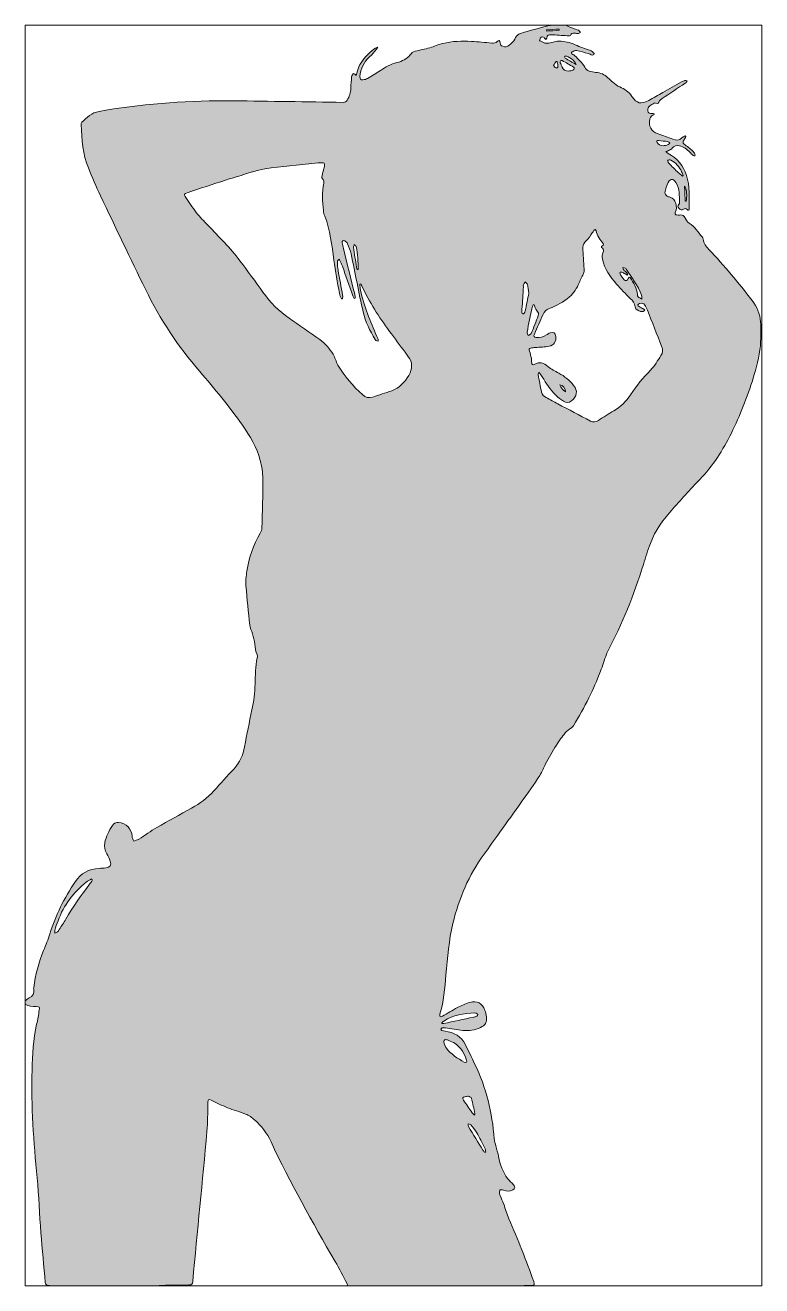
# Model space of a CAD drawing. Header units: inches. Extents: x 52 to 254, y -382 to -35.
import ezdxf

# ---------------------------------------------------------------- set-up
doc = ezdxf.new("R2010")
doc.units = ezdxf.units.IN
doc.header["$MEASUREMENT"] = 0
doc.layers.add('Layer 1', color=7, linetype='Continuous')

# ---------------------------------------------------------------- blocks, each defined once
blk = doc.blocks.new('block 2')
at = {"layer": 'Layer 1'}
h = blk.add_hatch(color=7, dxfattribs=at)
h.dxf.hatch_style = 2
edge = h.paths.add_edge_path()
edge.add_spline(control_points=[(87.6, -382.27), (77.94, -382.27), (68.28, -382.27), (58.62, -382.27), (58.4, -382.23), (58.19, -382.15), (57.98, -382.15), (57.43, -382.16), (57.23, -381.88), (57.18, -381.38), (56.78, -376.82), (56.32, -372.26), (55.96, -367.69), (55.57, -362.64), (55.39, -357.56), (54.91, -352.52), (53.96, -342.65), (53.23, -332.79), (53.53, -322.88), (53.65, -318.63), (53.76, -314.39), (54.79, -310.23), (55.1, -308.95), (55.29, -307.64), (55.52, -306.35), (55.67, -305.5), (55.55, -305.37), (54.68, -305.34), (53.63, -305.32), (52.58, -305.31), (51.64, -304.72), (51.64, -304.41), (51.64, -304.1), (51.64, -303.79), (52.02, -303.51), (52.36, -303.18), (52.77, -302.98), (53.75, -302.48), (54.25, -301.78), (53.98, -300.66), (53.94, -300.51), (53.96, -300.34), (53.98, -300.19), (54.46, -296.65), (55.35, -293.22), (56.68, -289.91), (57.29, -288.39), (57.96, -286.9), (58.43, -285.34), (60, -280.18), (62.44, -275.45), (65.4, -270.98), (66.94, -268.65), (69.2, -267.45), (72, -267.29), (72.6, -267.25), (73.21, -267.24), (73.8, -267.17), (74.96, -267.03), (75.4, -266.45), (75.07, -265.33), (74.86, -264.61), (74.49, -263.93), (74.11, -263.28), (73.56, -262.32), (73.31, -261.33), (73.54, -260.25), (73.91, -258.53), (74.71, -256.98), (75.65, -255.5), (76.03, -254.89), (76.61, -254.59), (77.36, -254.65), (79.42, -254.82), (80.96, -256.43), (81.08, -258.47), (81.11, -258.92), (81.36, -259.36), (81.51, -259.8), (81.97, -259.64), (82.43, -259.48), (82.9, -259.32), (82.92, -259.32), (82.93, -259.3), (82.95, -259.28), (84.59, -258.2), (86.18, -257.04), (87.88, -256.05), (91.05, -254.21), (94.29, -252.5), (97.48, -250.7), (99.75, -249.42), (101.84, -247.89), (103.6, -245.95), (105.45, -243.91), (107.26, -241.84), (109.14, -239.84), (110.75, -238.13), (111.63, -236.14), (112.04, -233.84), (112.65, -230.43), (113.34, -227.04), (114.08, -223.65), (114.6, -221.28), (114.88, -218.9), (114.96, -216.48), (115.04, -214.09), (114.98, -211.69), (115.56, -209.34), (115.64, -209), (115.6, -208.54), (115.44, -208.24), (114.98, -207.39), (114.96, -206.5), (114.86, -205.58), (114.76, -204.6), (114.49, -203.63), (114.24, -202.66), (114.03, -201.87), (113.58, -201.11), (113.49, -200.31), (113.08, -196.72), (112.7, -193.12), (112.43, -189.51), (112.33, -188.17), (112.48, -186.78), (112.68, -185.44), (113.25, -181.71), (114.51, -178.21), (116.37, -174.93), (116.61, -174.52), (116.82, -174.02), (116.83, -173.56), (116.95, -169.04), (117.1, -164.53), (117.07, -160.02), (117.06, -158.32), (116.77, -156.58), (116.35, -154.93), (115.45, -151.34), (113.54, -148.22), (111.44, -145.22), (107.83, -140.05), (103.8, -135.19), (99.69, -130.42), (93.78, -123.55), (88.77, -116.09), (84.82, -107.94), (80.63, -99.31), (76.48, -90.67), (72.36, -82.01), (71.17, -79.51), (70.1, -76.94), (69.04, -74.38), (67.46, -70.58), (67.24, -66.52), (67.02, -62.48), (67.01, -62.26), (67.1, -61.96), (67.25, -61.81), (68.6, -60.46), (69.96, -59.12), (71.97, -58.81), (72.59, -58.72), (73.2, -58.56), (73.82, -58.46), (85.46, -56.63), (97.17, -55.7), (108.96, -55.87), (119.04, -56.01), (129.12, -56.16), (139.2, -56.31), (139.72, -56.32), (140.03, -56.13), (140.3, -55.71), (140.95, -54.7), (141.25, -53.6), (141.31, -52.42), (141.37, -51.35), (141.42, -50.27), (141.54, -49.21), (141.57, -48.9), (141.85, -48.61), (142.02, -48.32), (142.25, -48.49), (142.49, -48.66), (142.81, -48.89), (143.12, -47.21), (143.8, -45.68), (144.89, -44.34), (146.25, -42.68), (148.11, -41.06), (148.76, -41.09), (148.63, -41.31), (148.54, -41.51), (148.4, -41.67), (147.77, -42.39), (147.18, -43.17), (146.46, -43.8), (144.83, -45.25), (144.02, -47.06), (143.82, -49.19), (143.76, -49.81), (144.04, -50.16), (144.66, -50.09), (145.1, -50.05), (145.56, -49.95), (145.94, -49.73), (147.14, -49.04), (148.33, -48.33), (149.46, -47.55), (150.88, -46.57), (152.33, -45.74), (154.02, -45.34), (154.71, -45.17), (155.39, -44.9), (156.01, -44.55), (156.6, -44.22), (157.2, -43.8), (157.6, -43.28), (158, -42.74), (158.42, -42.36), (159.06, -42.21), (160.39, -41.9), (161.73, -41.63), (163.04, -41.26), (164.26, -40.91), (165.44, -40.38), (166.67, -40.08), (169.25, -39.44), (171.9, -39.39), (174.54, -39.52), (176.41, -39.62), (178.28, -39.82), (180.15, -39.96), (180.69, -40), (181.22, -39.98), (181.63, -39.51), (181.75, -39.37), (182.1, -39.23), (182.19, -39.3), (182.34, -39.42), (182.46, -39.69), (182.45, -39.9), (182.44, -40.42), (182.69, -40.69), (183.13, -40.85), (183.79, -41.1), (184.42, -41.08), (184.94, -40.56), (185.47, -40.02), (186.2, -39.55), (186.47, -38.89), (186.98, -37.6), (188.02, -37.28), (189.16, -36.97), (191.18, -36.42), (193.2, -35.85), (195.23, -35.3), (195.7, -35.18), (196.19, -35.14), (196.67, -35.06), (197.92, -35.06), (199.17, -35.06), (200.43, -35.06), (201.1, -35.34), (201.77, -35.64), (202.46, -35.91), (202.96, -36.1), (203.49, -36.21), (203.98, -36.44), (204.22, -36.55), (204.38, -36.85), (204.57, -37.06), (204.31, -37.16), (204.04, -37.33), (203.77, -37.34), (203.38, -37.36), (202.97, -37.23), (202.58, -37.24), (202.36, -37.24), (202, -37.38), (201.97, -37.52), (201.82, -38.2), (201.36, -38.01), (200.92, -37.98), (199.43, -37.86), (197.95, -37.74), (196.45, -37.67), (195.85, -37.64), (195.27, -37.78), (195.25, -38.6), (195.25, -38.7), (195.11, -38.8), (194.99, -38.96), (194.77, -38.72), (194.61, -38.45), (194.37, -38.32), (194.19, -38.22), (193.79, -38.2), (193.7, -38.31), (193.49, -38.58), (193.39, -38.96), (193.23, -39.32), (193.5, -39.42), (193.79, -39.45), (193.99, -39.6), (194.98, -40.35), (195.98, -40), (197, -39.73), (197.54, -39.58), (198.12, -39.37), (198.66, -39.42), (200.18, -39.54), (201.69, -39.67), (203.12, -40.43), (204.42, -41.13), (205.9, -41.5), (207.29, -42.04), (207.62, -42.17), (207.92, -42.39), (208.18, -42.63), (208.29, -42.73), (208.33, -42.99), (208.28, -43.15), (208.25, -43.23), (207.96, -43.31), (207.82, -43.27), (207.43, -43.16), (207.08, -42.96), (206.69, -42.85), (205.62, -42.56), (204.55, -42.25), (203.46, -42.06), (203.09, -42), (202.62, -42.2), (202.28, -42.41), (201.9, -42.65), (202.01, -42.96), (202.44, -43.11), (202.65, -43.18), (202.88, -43.29), (203.04, -43.45), (203.54, -43.93), (204.01, -44.43), (204.47, -44.95), (204.91, -45.47), (205.41, -45.98), (205.73, -46.58), (206.02, -47.13), (206.38, -47.54), (206.97, -47.7), (207.57, -47.87), (208.18, -48.06), (208.8, -48.08), (210.11, -48.12), (211.17, -48.65), (212.09, -49.52), (212.53, -49.94), (212.96, -50.37), (213.43, -50.74), (214.04, -51.22), (214.64, -51.8), (215.35, -52.07), (216.76, -52.6), (217.85, -53.4), (218.72, -54.66), (220.13, -56.7), (221.13, -56.9), (223.34, -55.77), (224.68, -55.09), (225.96, -54.31), (227.26, -53.57), (228.97, -52.6), (230.67, -51.62), (232.39, -50.65), (232.68, -50.49), (233, -50.36), (233.32, -50.29), (233.51, -50.25), (233.72, -50.34), (233.92, -50.38), (233.83, -50.54), (233.75, -50.71), (233.64, -50.86), (233.6, -50.93), (233.5, -50.97), (233.43, -51.02), (231.31, -52.43), (229.18, -53.84), (227.07, -55.25), (226.8, -55.44), (226.49, -55.65), (226.35, -55.93), (226.1, -56.45), (225.9, -56.86), (225.23, -56.49), (225.15, -56.44), (224.95, -56.49), (224.85, -56.56), (224.07, -57.08), (222.97, -57.26), (223.15, -58.67), (223.23, -59.25), (223.39, -59.32), (223.84, -59.34), (224.16, -59.36), (224.49, -59.41), (224.82, -59.45), (224.83, -59.53), (224.83, -59.61), (224.84, -59.69), (224.64, -59.8), (224.4, -59.87), (224.25, -60.03), (224, -60.28), (223.67, -60.57), (223.62, -60.89), (223.23, -63), (223.95, -64.22), (225.95, -64.97), (227.29, -65.47), (228.67, -65.87), (229.99, -66.43), (230.95, -66.85), (231.72, -66.82), (232.47, -66.06), (232.72, -65.81), (233.11, -65.7), (233.43, -65.52), (233.49, -65.59), (233.55, -65.65), (233.61, -65.72), (233.4, -66.07), (233.18, -66.41), (232.98, -66.77), (232.78, -67.14), (232.65, -67.47), (233.12, -67.81), (233.91, -68.39), (234.65, -69.03), (235.38, -69.67), (235.66, -69.92), (235.88, -70.25), (236.08, -70.57), (236.15, -70.69), (236.08, -70.89), (236.07, -71.06), (235.91, -71.04), (235.7, -71.07), (235.59, -70.98), (235.28, -70.7), (235, -70.37), (234.71, -70.07), (233.89, -69.21), (232.97, -68.52), (231.79, -68.25), (230.99, -68.07), (230.31, -68.23), (229.79, -68.97), (229.58, -69.26), (229.16, -69.42), (228.82, -69.61), (228.64, -69.71), (228.43, -69.75), (228.07, -69.87), (228.38, -70.11), (228.55, -70.29), (228.75, -70.39), (231.31, -71.66), (232.84, -73.81), (233.75, -76.42), (234.78, -79.4), (234.42, -82.53), (234.51, -85.6), (234.52, -86.03), (234.23, -86.17), (233.9, -85.83), (233.59, -85.51), (233.3, -85.51), (232.95, -85.75), (232.44, -86.1), (232.03, -85.9), (231.66, -85.49), (231.31, -85.12), (231.23, -84.79), (231.66, -84.41), (231.78, -84.31), (231.85, -84.08), (231.83, -83.92), (231.71, -82.05), (231.96, -80.13), (230.85, -78.4), (230.15, -77.31), (229.35, -77.18), (228.73, -78.34), (228.27, -79.21), (228.03, -80.22), (227.82, -81.19), (227.76, -81.45), (228.13, -81.87), (228.39, -82.11), (228.61, -82.3), (228.96, -82.35), (229.26, -82.43), (230.09, -82.68), (230.56, -83.22), (230.79, -84.05), (231.04, -84.96), (231.05, -85.8), (230.64, -86.66), (230.57, -86.81), (230.7, -87.24), (230.79, -87.26), (231.25, -87.34), (231.72, -87.36), (232.18, -87.33), (232.73, -87.3), (233.01, -87.56), (233.28, -88.01), (233.62, -88.6), (233.98, -89.29), (234.53, -89.61), (236.08, -90.52), (236.86, -92.12), (238.09, -93.31), (238.25, -93.46), (238.36, -93.74), (238.38, -93.97), (238.5, -95.14), (239.15, -95.99), (239.91, -96.8), (244.13, -101.28), (248.09, -105.99), (251.81, -110.89), (253.14, -112.63), (254.04, -114.58), (254.16, -116.79), (254.25, -118.58), (254.23, -120.39), (254.18, -122.19), (254.08, -125.32), (253.26, -128.33), (252.39, -131.31), (250.87, -136.54), (248.86, -141.59), (246.53, -146.5), (244.28, -151.23), (241.63, -155.69), (238.01, -159.53), (235.29, -162.4), (232.62, -165.32), (229.99, -168.27), (227.44, -171.12), (225.13, -174.14), (223.82, -177.78), (223.14, -179.7), (222.46, -181.62), (221.87, -183.57), (219.34, -191.91), (216.13, -199.97), (211.97, -207.65), (211.85, -207.86), (211.78, -208.1), (211.7, -208.33), (211.16, -209.9), (210.68, -211.48), (210.06, -213.01), (209.06, -215.48), (208.07, -217.95), (206.89, -220.33), (205.59, -222.95), (204.09, -225.47), (202.65, -228.02), (202.53, -228.24), (202.28, -228.39), (202.08, -228.55), (201.5, -229.03), (200.81, -229.42), (200.35, -229.98), (199.47, -231.05), (198.66, -232.18), (197.93, -233.36), (196.87, -235.05), (195.88, -236.79), (194.91, -238.54), (194.35, -239.57), (193.99, -240.72), (193.36, -241.69), (191.75, -244.16), (190.07, -246.59), (188.36, -248.99), (186.37, -251.8), (184.32, -254.56), (182.31, -257.36), (180.86, -259.37), (179.47, -261.43), (178, -263.43), (173.8, -269.17), (171.08, -275.56), (169.41, -282.44), (168.29, -287.1), (168.01, -291.89), (167.52, -296.65), (167.14, -300.29), (166.95, -303.97), (165.84, -307.5), (165.78, -307.7), (165.89, -307.95), (165.93, -308.18), (166.14, -308.14), (166.37, -308.15), (166.55, -308.05), (167.92, -307.25), (169.25, -306.38), (170.65, -305.64), (171.74, -305.08), (172.88, -304.59), (174.05, -304.23), (176.07, -303.62), (177.51, -304.41), (178.21, -306.4), (178.42, -306.99), (178.57, -307.6), (178.65, -308.22), (178.84, -309.65), (178.35, -310.53), (177.04, -311.13), (175.5, -311.83), (173.88, -312.13), (172.2, -311.93), (170.58, -311.73), (168.97, -311.47), (167.35, -311.25), (167.07, -311.21), (166.77, -311.2), (166.49, -311.24), (166.35, -311.26), (166.15, -311.44), (166.14, -311.56), (166.12, -311.68), (166.28, -311.9), (166.41, -311.95), (166.68, -312.05), (166.97, -312.08), (167.26, -312.12), (169.73, -312.46), (171.7, -313.6), (172.87, -315.87), (173.76, -317.6), (174.55, -319.37), (175.41, -321.12), (178.65, -327.64), (180.21, -334.61), (180.83, -341.82), (180.88, -342.45), (181.09, -343.08), (181.25, -343.71), (181.5, -344.7), (181.84, -345.67), (182, -346.68), (182.38, -348.9), (183.18, -350.95), (184.5, -352.76), (184.96, -353.38), (185.59, -353.88), (186.13, -354.44), (186.68, -355.02), (186.61, -355.42), (185.93, -355.83), (185.08, -356.33), (184.23, -356.26), (183.35, -355.94), (183.04, -355.83), (182.67, -355.87), (182.33, -355.84), (182.31, -356.2), (182.26, -356.57), (182.26, -356.93), (182.27, -357.1), (182.37, -357.27), (182.44, -357.43), (182.77, -358.21), (183.13, -358.97), (183.41, -359.76), (183.91, -361.1), (184.26, -362.5), (184.84, -363.8), (187.34, -369.47), (189.57, -375.25), (191.67, -381.08), (192.01, -382.02), (191.92, -382.14), (190.89, -382.15), (189.64, -382.17), (188.39, -382.23), (187.14, -382.27), (171.58, -382.27), (156.02, -382.27), (140.46, -382.27), (140.4, -382.08), (140.37, -381.88), (140.28, -381.71), (139.19, -379.66), (138.15, -377.58), (136.99, -375.57), (130.74, -364.77), (124.58, -353.93), (119.33, -342.6), (118.26, -340.29), (116.75, -338.25), (114.83, -336.57), (114.1, -335.92), (113.22, -335.36), (112.31, -334.98), (110.69, -334.31), (108.97, -333.88), (107.34, -333.23), (105.81, -332.61), (104.35, -331.82), (102.85, -331.13), (102.17, -330.82), (101.95, -330.98), (101.93, -331.71), (101.93, -331.84), (101.95, -331.98), (101.94, -332.11), (101.87, -334.65), (101.92, -337.21), (101.69, -339.74), (100.42, -353.51), (99.08, -367.28), (97.77, -381.05), (97.69, -381.92), (97.6, -382.03), (96.7, -382.04), (94.26, -382.08), (91.83, -382.11), (89.39, -382.16), (88.79, -382.17), (88.19, -382.23), (87.6, -382.27)], knot_values=[0, 0, 0, 0, 1, 1, 1, 2, 2, 2, 3, 3, 3, 4, 4, 4, 5, 5, 5, 6, 6, 6, 7, 7, 7, 8, 8, 8, 9, 9, 9, 10, 10, 10, 11, 11, 11, 12, 12, 12, 13, 13, 13, 14, 14, 14, 15, 15, 15, 16, 16, 16, 17, 17, 17, 18, 18, 18, 19, 19, 19, 20, 20, 20, 21, 21, 21, 22, 22, 22, 23, 23, 23, 24, 24, 24, 25, 25, 25, 26, 26, 26, 27, 27, 27, 28, 28, 28, 29, 29, 29, 30, 30, 30, 31, 31, 31, 32, 32, 32, 33, 33, 33, 34, 34, 34, 35, 35, 35, 36, 36, 36, 37, 37, 37, 38, 38, 38, 39, 39, 39, 40, 40, 40, 41, 41, 41, 42, 42, 42, 43, 43, 43, 44, 44, 44, 45, 45, 45, 46, 46, 46, 47, 47, 47, 48, 48, 48, 49, 49, 49, 50, 50, 50, 51, 51, 51, 52, 52, 52, 53, 53, 53, 54, 54, 54, 55, 55, 55, 56, 56, 56, 57, 57, 57, 58, 58, 58, 59, 59, 59, 60, 60, 60, 61, 61, 61, 62, 62, 62, 63, 63, 63, 64, 64, 64, 65, 65, 65, 66, 66, 66, 67, 67, 67, 68, 68, 68, 69, 69, 69, 70, 70, 70, 71, 71, 71, 72, 72, 72, 73, 73, 73, 74, 74, 74, 75, 75, 75, 76, 76, 76, 77, 77, 77, 78, 78, 78, 79, 79, 79, 80, 80, 80, 81, 81, 81, 82, 82, 82, 83, 83, 83, 84, 84, 84, 85, 85, 85, 86, 86, 86, 87, 87, 87, 88, 88, 88, 89, 89, 89, 90, 90, 90, 91, 91, 91, 92, 92, 92, 93, 93, 93, 94, 94, 94, 95, 95, 95, 96, 96, 96, 97, 97, 97, 98, 98, 98, 99, 99, 99, 100, 100, 100, 101, 101, 101, 102, 102, 102, 103, 103, 103, 104, 104, 104, 105, 105, 105, 106, 106, 106, 107, 107, 107, 108, 108, 108, 109, 109, 109, 110, 110, 110, 111, 111, 111, 112, 112, 112, 113, 113, 113, 114, 114, 114, 115, 115, 115, 116, 116, 116, 117, 117, 117, 118, 118, 118, 119, 119, 119, 120, 120, 120, 121, 121, 121, 122, 122, 122, 123, 123, 123, 124, 124, 124, 125, 125, 125, 126, 126, 126, 127, 127, 127, 128, 128, 128, 129, 129, 129, 130, 130, 130, 131, 131, 131, 132, 132, 132, 133, 133, 133, 134, 134, 134, 135, 135, 135, 136, 136, 136, 137, 137, 137, 138, 138, 138, 139, 139, 139, 140, 140, 140, 141, 141, 141, 142, 142, 142, 143, 143, 143, 144, 144, 144, 145, 145, 145, 146, 146, 146, 147, 147, 147, 148, 148, 148, 149, 149, 149, 150, 150, 150, 151, 151, 151, 152, 152, 152, 153, 153, 153, 154, 154, 154, 155, 155, 155, 156, 156, 156, 157, 157, 157, 158, 158, 158, 159, 159, 159, 160, 160, 160, 161, 161, 161, 162, 162, 162, 163, 163, 163, 164, 164, 164, 165, 165, 165, 166, 166, 166, 167, 167, 167, 168, 168, 168, 169, 169, 169, 170, 170, 170, 171, 171, 171, 172, 172, 172, 173, 173, 173, 174, 174, 174, 175, 175, 175, 176, 176, 176, 177, 177, 177, 178, 178, 178, 179, 179, 179, 180, 180, 180, 181, 181, 181, 182, 182, 182, 183, 183, 183, 184, 184, 184, 185, 185, 185, 186, 186, 186, 187, 187, 187, 188, 188, 188, 189, 189, 189, 190, 190, 190, 191, 191, 191, 192, 192, 192, 193, 193, 193, 194, 194, 194, 195, 195, 195, 196, 196, 196, 197, 197, 197, 198, 198, 198, 199, 199, 199, 200, 200, 200, 201, 201, 201, 202, 202, 202, 203, 203, 203, 204, 204, 204, 205, 205, 205, 206, 206, 206, 207, 207, 207, 208, 208, 208, 209, 209, 209, 210, 210, 210, 211, 211, 211, 212, 212, 212, 213, 213, 213, 214, 214, 214, 215, 215, 215, 216, 216, 216, 217, 217, 217, 218, 218, 218, 219, 219, 219, 220, 220, 220, 221, 221, 221, 222, 222, 222, 223, 223, 223, 224, 224, 224, 225, 225, 225, 226, 226, 226, 227, 227, 227, 228, 228, 228, 229, 229, 229, 230, 230, 230, 231, 231, 231, 232, 232, 232, 233, 233, 233, 234, 234, 234, 235, 235, 235, 236, 236, 236, 237, 237, 237, 238, 238, 238, 239, 239, 239, 240, 240, 240, 241, 241, 241, 242, 242, 242, 243, 243, 243, 244, 244, 244, 245, 245, 245, 246, 246, 246, 247, 247, 247, 247], degree=3, periodic=1)
edge = h.paths.add_edge_path()
edge.add_spline(control_points=[(144.03, -106.32), (143.94, -106.35), (143.85, -106.37), (143.76, -106.4), (143.83, -106.94), (143.88, -107.48), (143.99, -108.01), (144.92, -112.46), (146.71, -116.61), (148.45, -120.78), (148.56, -121.05), (148.74, -121.29), (148.83, -121.56), (148.88, -121.73), (148.81, -121.93), (148.8, -122.12), (148.61, -122.05), (148.41, -122), (148.23, -121.9), (148.15, -121.85), (148.09, -121.73), (148.03, -121.64), (146.55, -119.27), (145.33, -116.75), (144.71, -114.05), (143.49, -108.74), (142.52, -103.37), (141.4, -98.03), (141.2, -97.08), (140.81, -96.16), (140.43, -95.26), (140.29, -94.95), (139.96, -94.66), (139.64, -94.49), (139.19, -94.23), (138.89, -94.46), (138.95, -94.97), (139.02, -95.5), (139.14, -96.03), (139.27, -96.55), (140.3, -100.76), (141.35, -104.97), (142.38, -109.18), (142.46, -109.52), (142.48, -109.88), (142.53, -110.23), (142.44, -110.25), (142.35, -110.28), (142.26, -110.31), (142.12, -110.06), (141.94, -109.82), (141.85, -109.56), (140.89, -106.84), (139.94, -104.13), (138.99, -101.41), (138.94, -101.29), (138.84, -101.19), (138.8, -101.06), (138.69, -100.78), (138.63, -100.48), (138.51, -100.21), (138.39, -99.95), (138.21, -99.71), (138.05, -99.46), (137.9, -99.7), (137.62, -99.94), (137.63, -100.18), (137.63, -100.98), (137.68, -101.79), (137.81, -102.58), (138.2, -104.87), (138.64, -107.16), (139.05, -109.45), (139.1, -109.75), (139.05, -110.08), (139.05, -110.39), (138.94, -110.41), (138.82, -110.42), (138.7, -110.44), (138.53, -109.96), (138.28, -109.49), (138.19, -109), (137.65, -105.92), (137.06, -102.84), (136.63, -99.75), (136.05, -95.66), (135.73, -91.52), (134.11, -87.65), (133.91, -87.18), (133.84, -86.65), (133.77, -86.14), (133.41, -83.6), (133.42, -81.07), (133.85, -78.53), (133.9, -78.21), (133.89, -77.68), (133.72, -77.57), (133.27, -77.29), (133.31, -76.96), (133.39, -76.59), (133.59, -75.7), (133.83, -74.81), (134.03, -73.92), (134.23, -73.06), (134.04, -72.85), (133.17, -72.93), (130.88, -73.14), (128.58, -73.32), (126.29, -73.57), (121.68, -74.08), (117.03, -74.42), (112.58, -75.94), (110.68, -76.6), (108.73, -77.11), (106.82, -77.73), (103.28, -78.87), (99.76, -80.03), (96.24, -81.19), (95.47, -81.44), (95.33, -81.69), (95.69, -82.23), (96.68, -83.72), (97.64, -85.25), (98.75, -86.66), (99.73, -87.9), (100.89, -89), (101.97, -90.16), (104.96, -93.36), (108.14, -96.39), (110.76, -99.93), (112.89, -102.8), (115.06, -105.65), (117.1, -108.58), (119.08, -111.43), (121.51, -113.79), (124.33, -115.78), (127.13, -117.75), (129.93, -119.71), (132.74, -121.65), (134.29, -122.71), (135.47, -124.1), (136.42, -125.68), (136.97, -126.61), (137.22, -127.72), (137.77, -128.65), (139.61, -131.74), (141.9, -134.47), (144.58, -136.88), (145.36, -137.59), (146.25, -137.83), (147.25, -137.5), (149.03, -136.92), (150.82, -136.35), (152.59, -135.73), (154.72, -134.98), (156.16, -133.44), (157.27, -131.52), (158.32, -129.69), (158.41, -127.94), (157.03, -126.23), (156.75, -125.88), (156.53, -125.49), (156.27, -125.13), (154.84, -123.21), (153.38, -121.31), (151.98, -119.38), (149.09, -115.42), (146.39, -111.34), (144.36, -106.85), (144.27, -106.66), (144.14, -106.49), (144.03, -106.32)], knot_values=[0, 0, 0, 0, 1, 1, 1, 2, 2, 2, 3, 3, 3, 4, 4, 4, 5, 5, 5, 6, 6, 6, 7, 7, 7, 8, 8, 8, 9, 9, 9, 10, 10, 10, 11, 11, 11, 12, 12, 12, 13, 13, 13, 14, 14, 14, 15, 15, 15, 16, 16, 16, 17, 17, 17, 18, 18, 18, 19, 19, 19, 20, 20, 20, 21, 21, 21, 22, 22, 22, 23, 23, 23, 24, 24, 24, 25, 25, 25, 26, 26, 26, 27, 27, 27, 28, 28, 28, 29, 29, 29, 30, 30, 30, 31, 31, 31, 32, 32, 32, 33, 33, 33, 34, 34, 34, 35, 35, 35, 36, 36, 36, 37, 37, 37, 38, 38, 38, 39, 39, 39, 40, 40, 40, 41, 41, 41, 42, 42, 42, 43, 43, 43, 44, 44, 44, 45, 45, 45, 46, 46, 46, 47, 47, 47, 48, 48, 48, 49, 49, 49, 50, 50, 50, 51, 51, 51, 52, 52, 52, 53, 53, 53, 54, 54, 54, 55, 55, 55, 56, 56, 56, 57, 57, 57, 57], degree=3, periodic=1)
edge = h.paths.add_edge_path()
edge.add_spline(control_points=[(193.21, -130.76), (193.14, -130.81), (193.06, -130.85), (192.99, -130.9), (192.96, -131.02), (192.89, -131.15), (192.91, -131.27), (193.21, -132.9), (193.49, -134.53), (193.83, -136.14), (193.97, -136.84), (194.45, -137.29), (195.09, -137.62), (196.19, -138.17), (197.25, -138.79), (198.34, -139.36), (201.32, -140.94), (204.31, -142.51), (207.29, -144.08), (208.06, -144.49), (208.76, -144.4), (209.5, -143.91), (210.89, -142.99), (212.31, -142.09), (213.76, -141.25), (215.65, -140.14), (217.16, -138.67), (218.36, -136.84), (219.96, -134.41), (221.78, -132.16), (223.84, -130.08), (224.98, -128.92), (225.8, -127.43), (226.71, -126.06), (227.24, -125.27), (227.27, -124.4), (226.91, -123.5), (225.58, -120.17), (224.3, -116.84), (222.98, -113.51), (222.79, -113.04), (222.55, -112.58), (222.27, -112.15), (221.93, -111.64), (221.4, -111.53), (220.84, -111.71), (220.66, -111.77), (220.45, -111.95), (220.39, -112.12), (220.35, -112.23), (220.55, -112.48), (220.7, -112.57), (221.1, -112.81), (221.54, -112.98), (221.95, -113.21), (222.09, -113.28), (222.18, -113.45), (222.29, -113.58), (222.14, -113.69), (222.01, -113.87), (221.84, -113.91), (220.95, -114.13), (219.64, -113.5), (219.58, -112.59), (219.52, -111.53), (218.99, -111), (218.27, -110.35), (216.93, -109.12), (215.76, -107.7), (214.51, -106.35), (212.68, -104.37), (211.21, -102.17), (210.61, -99.5), (210.47, -98.9), (210.59, -98.18), (210.77, -97.57), (210.91, -97.11), (211.06, -96.81), (210.58, -96.49), (210.27, -96.28), (210.17, -95.99), (210.63, -95.8), (211, -95.64), (210.95, -95.38), (210.76, -95.16), (209.86, -94.13), (209.22, -92.98), (208.86, -91.66), (208.73, -91.2), (208.43, -91.27), (208.19, -91.62), (208.05, -91.82), (207.97, -92.06), (207.82, -92.26), (207.27, -93.01), (206.78, -93.83), (206.11, -94.46), (205.56, -94.98), (205.18, -95.5), (205.21, -96.24), (205.31, -98.22), (205.45, -100.2), (205.56, -102.18), (205.58, -102.51), (205.63, -102.87), (205.51, -103.15), (205.11, -104.11), (204.58, -105.03), (204.2, -106), (203.61, -107.51), (202.71, -108.79), (201.53, -109.89), (199.93, -111.39), (197.97, -112.26), (195.98, -113.08), (195.16, -113.42), (194.61, -113.95), (194.26, -114.75), (193.46, -116.54), (192.65, -118.34), (191.85, -120.13), (191.6, -120.7), (191.76, -121), (192.38, -121.04), (193.39, -121.12), (194.34, -120.92), (195.2, -120.37), (195.52, -120.16), (195.84, -119.94), (196.18, -119.8), (197.06, -119.44), (197.7, -119.84), (197.79, -120.78), (197.93, -122.17), (197.31, -123.21), (195.95, -123.48), (194.71, -123.73), (193.42, -123.73), (192.16, -123.84), (191.71, -123.88), (191.26, -123.86), (190.83, -123.98), (190.39, -124.09), (190.3, -124.39), (190.5, -124.86), (190.75, -125.46), (190.9, -126.11), (191.03, -126.76), (191.12, -127.19), (191.06, -127.65), (191.12, -128.09), (191.18, -128.49), (191.45, -128.73), (191.84, -128.47), (193.23, -127.57), (194.55, -128.18), (195.53, -129.02), (196.48, -129.82), (197.52, -130.34), (198.58, -130.9), (200.19, -131.74), (201.58, -132.85), (202.68, -134.29), (203.85, -135.8), (203.64, -137.3), (202.12, -138.49), (201.34, -139.1), (200.66, -139.19), (199.84, -138.63), (199.11, -138.13), (198.42, -137.56), (197.77, -136.95), (196.22, -135.49), (195.1, -133.71), (194.04, -131.89), (193.81, -131.49), (193.49, -131.14), (193.21, -130.76)], knot_values=[0, 0, 0, 0, 1, 1, 1, 2, 2, 2, 3, 3, 3, 4, 4, 4, 5, 5, 5, 6, 6, 6, 7, 7, 7, 8, 8, 8, 9, 9, 9, 10, 10, 10, 11, 11, 11, 12, 12, 12, 13, 13, 13, 14, 14, 14, 15, 15, 15, 16, 16, 16, 17, 17, 17, 18, 18, 18, 19, 19, 19, 20, 20, 20, 21, 21, 21, 22, 22, 22, 23, 23, 23, 24, 24, 24, 25, 25, 25, 26, 26, 26, 27, 27, 27, 28, 28, 28, 29, 29, 29, 30, 30, 30, 31, 31, 31, 32, 32, 32, 33, 33, 33, 34, 34, 34, 35, 35, 35, 36, 36, 36, 37, 37, 37, 38, 38, 38, 39, 39, 39, 40, 40, 40, 41, 41, 41, 42, 42, 42, 43, 43, 43, 44, 44, 44, 45, 45, 45, 46, 46, 46, 47, 47, 47, 48, 48, 48, 49, 49, 49, 50, 50, 50, 51, 51, 51, 52, 52, 52, 53, 53, 53, 54, 54, 54, 55, 55, 55, 56, 56, 56, 57, 57, 57, 58, 58, 58, 59, 59, 59, 59], degree=3, periodic=1)
edge = h.paths.add_edge_path()
edge.add_spline(control_points=[(70.13, -270.49), (70.04, -270.39), (69.94, -270.3), (69.85, -270.2), (69.38, -270.49), (68.87, -270.74), (68.44, -271.09), (64.96, -273.97), (62.22, -277.41), (60.68, -281.72), (60.37, -282.6), (60.03, -283.48), (59.76, -284.37), (59.68, -284.61), (59.8, -284.9), (59.83, -285.16), (60.07, -285.03), (60.33, -284.93), (60.53, -284.75), (60.73, -284.58), (60.88, -284.35), (61.03, -284.12), (61.63, -283.18), (62.27, -282.27), (62.82, -281.3), (64.76, -277.92), (67, -274.75), (69.36, -271.66), (69.65, -271.29), (69.88, -270.88), (70.13, -270.49)], knot_values=[0, 0, 0, 0, 1, 1, 1, 2, 2, 2, 3, 3, 3, 4, 4, 4, 5, 5, 5, 6, 6, 6, 7, 7, 7, 8, 8, 8, 9, 9, 9, 10, 10, 10, 10], degree=3, periodic=1)
edge = h.paths.add_edge_path()
edge.add_spline(control_points=[(167.31, -314.39), (167.18, -314.6), (166.87, -314.89), (166.91, -315.08), (167.07, -315.69), (167.25, -316.35), (167.62, -316.83), (168.92, -318.53), (170.74, -319.6), (172.54, -320.69), (172.69, -320.78), (172.98, -320.78), (173.14, -320.69), (173.23, -320.64), (173.24, -320.32), (173.19, -320.15), (172.42, -317.77), (171.19, -315.78), (168.68, -314.89), (168.43, -314.8), (168.19, -314.67), (167.94, -314.57), (167.8, -314.52), (167.64, -314.49), (167.31, -314.39)], knot_values=[0, 0, 0, 0, 1, 1, 1, 2, 2, 2, 3, 3, 3, 4, 4, 4, 5, 5, 5, 6, 6, 6, 7, 7, 7, 8, 8, 8, 8], degree=3, periodic=1)
edge = h.paths.add_edge_path()
edge.add_spline(control_points=[(191.8, -112.12), (191.72, -112.11), (191.65, -112.1), (191.57, -112.1), (191.45, -112.32), (191.27, -112.53), (191.22, -112.77), (190.74, -115.04), (190.28, -117.32), (189.86, -119.61), (189.81, -119.89), (190.06, -120.23), (190.17, -120.55), (190.44, -120.36), (190.86, -120.23), (190.97, -119.97), (191.67, -118.33), (192.31, -116.66), (192.94, -115), (193.11, -114.55), (192.95, -114.16), (192.61, -113.78), (192.32, -113.47), (192.17, -113.03), (191.98, -112.64), (191.9, -112.48), (191.86, -112.29), (191.8, -112.12)], knot_values=[0, 0, 0, 0, 1, 1, 1, 2, 2, 2, 3, 3, 3, 4, 4, 4, 5, 5, 5, 6, 6, 6, 7, 7, 7, 8, 8, 8, 9, 9, 9, 9], degree=3, periodic=1)
edge = h.paths.add_edge_path()
edge.add_spline(control_points=[(166.34, -309.87), (166.38, -309.93), (166.41, -309.98), (166.44, -310.04), (166.59, -310.04), (166.74, -310.06), (166.89, -310.03), (169.62, -309.46), (172.35, -308.88), (175.08, -308.29), (175.38, -308.23), (175.69, -308.14), (175.97, -307.99), (176.11, -307.92), (176.29, -307.69), (176.27, -307.55), (176.25, -307.41), (176.02, -307.28), (175.86, -307.19), (175.75, -307.13), (175.6, -307.13), (175.47, -307.13), (172.43, -307.17), (169.51, -307.69), (166.9, -309.36), (166.69, -309.5), (166.53, -309.7), (166.34, -309.87)], knot_values=[0, 0, 0, 0, 1, 1, 1, 2, 2, 2, 3, 3, 3, 4, 4, 4, 5, 5, 5, 6, 6, 6, 7, 7, 7, 8, 8, 8, 9, 9, 9, 9], degree=3, periodic=1)
edge = h.paths.add_edge_path()
edge.add_spline(control_points=[(190.33, -108.98), (190.18, -107.93), (190.12, -107.17), (189.95, -106.44), (189.89, -106.18), (189.53, -105.99), (189.31, -105.77), (189.15, -106.03), (188.97, -106.28), (188.85, -106.56), (188.78, -106.71), (188.84, -106.91), (188.82, -107.09), (188.7, -109.16), (188.58, -111.23), (188.45, -113.3), (188.44, -113.61), (188.4, -113.93), (188.42, -114.23), (188.43, -114.37), (188.57, -114.59), (188.64, -114.59), (188.79, -114.59), (188.97, -114.49), (189.06, -114.37), (189.19, -114.19), (189.28, -113.97), (189.33, -113.76), (189.69, -112.08), (190.03, -110.4), (190.33, -108.98)], knot_values=[0, 0, 0, 0, 1, 1, 1, 2, 2, 2, 3, 3, 3, 4, 4, 4, 5, 5, 5, 6, 6, 6, 7, 7, 7, 8, 8, 8, 9, 9, 9, 10, 10, 10, 10], degree=3, periodic=1)
edge = h.paths.add_edge_path()
edge.add_spline(control_points=[(217.99, -104.43), (218.11, -104.5), (218.21, -104.53), (218.25, -104.59), (219.14, -106.03), (220.1, -107.44), (220.23, -109.21), (220.25, -109.43), (220.28, -109.71), (220.42, -109.83), (220.74, -110.09), (221.13, -110.27), (221.49, -110.49), (221.45, -110.13), (221.48, -109.75), (221.36, -109.43), (220.34, -106.81), (218.72, -104.53), (217.11, -102.24), (217.05, -102.15), (216.98, -102.04), (216.89, -101.99), (216.67, -101.9), (216.44, -101.84), (216.22, -101.76), (216.29, -101.99), (216.32, -102.27), (216.46, -102.45), (216.67, -102.73), (216.98, -102.93), (217.23, -103.19), (217.37, -103.35), (217.47, -103.55), (217.59, -103.74), (217.54, -103.78), (217.5, -103.83), (217.45, -103.87), (217.25, -103.76), (217.04, -103.66), (216.84, -103.55), (216.55, -103.38), (216.27, -103.19), (215.96, -103.07), (215.82, -103.01), (215.6, -103.04), (215.48, -103.12), (215.41, -103.17), (215.43, -103.43), (215.49, -103.55), (215.65, -103.86), (215.84, -104.17), (216.05, -104.46), (216.93, -105.71), (217.19, -105.71), (217.99, -104.43)], knot_values=[0, 0, 0, 0, 1, 1, 1, 2, 2, 2, 3, 3, 3, 4, 4, 4, 5, 5, 5, 6, 6, 6, 7, 7, 7, 8, 8, 8, 9, 9, 9, 10, 10, 10, 11, 11, 11, 12, 12, 12, 13, 13, 13, 14, 14, 14, 15, 15, 15, 16, 16, 16, 17, 17, 17, 18, 18, 18, 18], degree=3, periodic=1)
edge = h.paths.add_edge_path()
edge.add_spline(control_points=[(175.33, -335.26), (175.43, -335.03), (175.49, -334.97), (175.48, -334.91), (175.18, -333.47), (174.91, -332.03), (174.54, -330.61), (174.47, -330.37), (173.98, -330.16), (173.65, -330.08), (173.37, -330.01), (173.04, -330.15), (172.74, -330.22), (172.03, -330.39), (171.95, -330.59), (172.36, -331.17), (173.14, -332.31), (173.92, -333.45), (174.72, -334.59), (174.87, -334.81), (175.08, -334.99), (175.33, -335.26)], knot_values=[0, 0, 0, 0, 1, 1, 1, 2, 2, 2, 3, 3, 3, 4, 4, 4, 5, 5, 5, 6, 6, 6, 7, 7, 7, 7], degree=3, periodic=1)
edge = h.paths.add_edge_path()
edge.add_spline(control_points=[(178.22, -345.55), (178.31, -345.51), (178.4, -345.47), (178.49, -345.43), (178.4, -345.06), (178.37, -344.65), (178.21, -344.32), (177.49, -342.91), (176.78, -341.49), (175.98, -340.12), (175.52, -339.34), (174.93, -338.62), (174.35, -337.92), (174.21, -337.75), (173.86, -337.74), (173.6, -337.66), (173.64, -337.91), (173.62, -338.19), (173.73, -338.39), (175.04, -340.58), (176.36, -342.76), (177.69, -344.93), (177.83, -345.16), (178.04, -345.34), (178.22, -345.55)], knot_values=[0, 0, 0, 0, 1, 1, 1, 2, 2, 2, 3, 3, 3, 4, 4, 4, 5, 5, 5, 6, 6, 6, 7, 7, 7, 8, 8, 8, 8], degree=3, periodic=1)
edge = h.paths.add_edge_path()
edge.add_spline(control_points=[(201.24, -47.71), (201.65, -47.61), (202.08, -47.57), (202.47, -47.41), (202.91, -47.24), (203, -46.85), (202.6, -46.59), (201.61, -45.95), (200.57, -45.38), (199.54, -44.8), (199.42, -44.73), (199.12, -44.75), (199.06, -44.84), (198.96, -44.97), (198.94, -45.22), (198.99, -45.38), (199.14, -45.8), (199.34, -46.2), (199.53, -46.61), (199.86, -47.34), (200.42, -47.69), (201.24, -47.71)], knot_values=[0, 0, 0, 0, 1, 1, 1, 2, 2, 2, 3, 3, 3, 4, 4, 4, 5, 5, 5, 6, 6, 6, 7, 7, 7, 7], degree=3, periodic=1)
edge = h.paths.add_edge_path()
edge.add_spline(control_points=[(232.66, -76.61), (232.71, -76.57), (232.76, -76.52), (232.81, -76.48), (232.68, -76.13), (232.58, -75.76), (232.42, -75.43), (231.74, -74.05), (230.76, -72.94), (229.41, -72.21), (229.19, -72.09), (228.83, -72.22), (228.54, -72.23), (228.64, -72.49), (228.67, -72.83), (228.85, -73.02), (229.72, -73.94), (230.62, -74.83), (231.54, -75.71), (231.88, -76.04), (232.28, -76.31), (232.66, -76.61)], knot_values=[0, 0, 0, 0, 1, 1, 1, 2, 2, 2, 3, 3, 3, 4, 4, 4, 5, 5, 5, 6, 6, 6, 7, 7, 7, 7], degree=3, periodic=1)
edge = h.paths.add_edge_path()
edge.add_spline(control_points=[(143.08, -102.38), (143.15, -102.36), (143.22, -102.35), (143.29, -102.34), (143.35, -100.22), (143.25, -98.11), (142.81, -96.03), (142.76, -95.81), (142.45, -95.65), (142.26, -95.46), (142.18, -95.71), (142, -95.97), (142.04, -96.2), (142.3, -98.04), (142.59, -99.87), (142.89, -101.7), (142.93, -101.93), (143.01, -102.15), (143.08, -102.38)], knot_values=[0, 0, 0, 0, 1, 1, 1, 2, 2, 2, 3, 3, 3, 4, 4, 4, 5, 5, 5, 6, 6, 6, 6], degree=3, periodic=1)
edge = h.paths.add_edge_path()
edge.add_spline(control_points=[(227.34, -68.3), (227.65, -68.22), (228.18, -68.12), (228.68, -67.95), (228.88, -67.88), (229.03, -67.65), (229.2, -67.49), (228.99, -67.37), (228.79, -67.16), (228.56, -67.13), (227.73, -66.99), (226.89, -66.91), (226.05, -66.82), (225.91, -66.8), (225.67, -66.83), (225.63, -66.91), (225.57, -67.05), (225.58, -67.27), (225.65, -67.4), (225.98, -67.95), (226.46, -68.28), (227.34, -68.3)], knot_values=[0, 0, 0, 0, 1, 1, 1, 2, 2, 2, 3, 3, 3, 4, 4, 4, 5, 5, 5, 6, 6, 6, 7, 7, 7, 7], degree=3, periodic=1)
edge = h.paths.add_edge_path()
edge.add_spline(control_points=[(203.33, -45.86), (203.14, -45), (201.22, -43.47), (200.47, -43.54), (200.36, -43.55), (200.17, -43.66), (200.17, -43.73), (200.17, -43.86), (200.24, -44.05), (200.34, -44.12), (201.31, -44.7), (202.29, -45.26), (203.33, -45.86)], knot_values=[0, 0, 0, 0, 1, 1, 1, 2, 2, 2, 3, 3, 3, 4, 4, 4, 4], degree=3, periodic=1)
edge = h.paths.add_edge_path()
edge.add_spline(control_points=[(233.4, -83.51), (233.47, -83.51), (233.54, -83.51), (233.62, -83.51), (233.99, -82.64), (233.83, -80.02), (233.21, -79.35), (233.28, -80.85), (233.34, -82.18), (233.4, -83.51)], knot_values=[0, 0, 0, 0, 1, 1, 1, 2, 2, 2, 3, 3, 3, 3], degree=3, periodic=1)
edge = h.paths.add_edge_path()
edge.add_spline(control_points=[(197.15, -46.14), (197.38, -46.4), (197.51, -46.68), (197.73, -46.78), (197.89, -46.86), (198.34, -46.69), (198.34, -46.63), (198.33, -46.14), (198.25, -45.65), (198.16, -45.17), (198.15, -45.11), (197.87, -45.02), (197.85, -45.05), (197.62, -45.37), (197.41, -45.72), (197.15, -46.14)], knot_values=[0, 0, 0, 0, 1, 1, 1, 2, 2, 2, 3, 3, 3, 4, 4, 4, 5, 5, 5, 5], degree=3, periodic=1)
edge = h.paths.add_edge_path()
edge.add_spline(control_points=[(198.69, -36.46), (198.68, -36.34), (198.67, -36.23), (198.66, -36.12), (197.52, -36.2), (196.37, -36.29), (195.23, -36.37), (195.24, -36.48), (195.25, -36.59), (195.25, -36.7), (196.4, -36.62), (197.54, -36.54), (198.69, -36.46)], knot_values=[0, 0, 0, 0, 1, 1, 1, 2, 2, 2, 3, 3, 3, 4, 4, 4, 4], degree=3, periodic=1)
edge = h.paths.add_edge_path()
edge.add_spline(control_points=[(200.44, -136), (200.56, -135.18), (199.67, -134.1), (198.87, -134.11), (199.27, -134.87), (199.65, -135.56), (200.44, -136)], knot_values=[0, 0, 0, 0, 1, 1, 1, 2, 2, 2, 2], degree=3, periodic=1)
at = {"layer": 'Layer 1', "lineweight": 0}
for points, knots in [([(87.6, -382.27), (77.94, -382.27), (68.28, -382.27), (58.62, -382.27), (58.4, -382.23), (58.19, -382.15), (57.98, -382.15), (57.43, -382.16), (57.23, -381.88), (57.18, -381.38), (56.78, -376.82), (56.32, -372.26), (55.96, -367.69), (55.57, -362.64), (55.39, -357.56), (54.91, -352.52), (53.96, -342.65), (53.23, -332.79), (53.53, -322.88), (53.65, -318.63), (53.76, -314.39), (54.79, -310.23), (55.1, -308.95), (55.29, -307.64), (55.52, -306.35), (55.67, -305.5), (55.55, -305.37), (54.68, -305.34), (53.63, -305.32), (52.58, -305.31), (51.64, -304.72), (51.64, -304.41), (51.64, -304.1), (51.64, -303.79), (52.02, -303.51), (52.36, -303.18), (52.77, -302.98), (53.75, -302.48), (54.25, -301.78), (53.98, -300.66), (53.94, -300.51), (53.96, -300.34), (53.98, -300.19), (54.46, -296.65), (55.35, -293.22), (56.68, -289.91), (57.29, -288.39), (57.96, -286.9), (58.43, -285.34), (60, -280.18), (62.44, -275.45), (65.4, -270.98), (66.94, -268.65), (69.2, -267.45), (72, -267.29), (72.6, -267.25), (73.21, -267.24), (73.8, -267.17), (74.96, -267.03), (75.4, -266.45), (75.07, -265.33), (74.86, -264.61), (74.49, -263.93), (74.11, -263.28), (73.56, -262.32), (73.31, -261.33), (73.54, -260.25), (73.91, -258.53), (74.71, -256.98), (75.65, -255.5), (76.03, -254.89), (76.61, -254.59), (77.36, -254.65), (79.42, -254.82), (80.96, -256.43), (81.08, -258.47), (81.11, -258.92), (81.36, -259.36), (81.51, -259.8), (81.97, -259.64), (82.43, -259.48), (82.9, -259.32), (82.92, -259.32), (82.93, -259.3), (82.95, -259.28), (84.59, -258.2), (86.18, -257.04), (87.88, -256.05), (91.05, -254.21), (94.29, -252.5), (97.48, -250.7), (99.75, -249.42), (101.84, -247.89), (103.6, -245.95), (105.45, -243.91), (107.26, -241.84), (109.14, -239.84), (110.75, -238.13), (111.63, -236.14), (112.04, -233.84), (112.65, -230.43), (113.34, -227.04), (114.08, -223.65), (114.6, -221.28), (114.88, -218.9), (114.96, -216.48), (115.04, -214.09), (114.98, -211.69), (115.56, -209.34), (115.64, -209), (115.6, -208.54), (115.44, -208.24), (114.98, -207.39), (114.96, -206.5), (114.86, -205.58), (114.76, -204.6), (114.49, -203.63), (114.24, -202.66), (114.03, -201.87), (113.58, -201.11), (113.49, -200.31), (113.08, -196.72), (112.7, -193.12), (112.43, -189.51), (112.33, -188.17), (112.48, -186.78), (112.68, -185.44), (113.25, -181.71), (114.51, -178.21), (116.37, -174.93), (116.61, -174.52), (116.82, -174.02), (116.83, -173.56), (116.95, -169.04), (117.1, -164.53), (117.07, -160.02), (117.06, -158.32), (116.77, -156.58), (116.35, -154.93), (115.45, -151.34), (113.54, -148.22), (111.44, -145.22), (107.83, -140.05), (103.8, -135.19), (99.69, -130.42), (93.78, -123.55), (88.77, -116.09), (84.82, -107.94), (80.63, -99.31), (76.48, -90.67), (72.36, -82.01), (71.17, -79.51), (70.1, -76.94), (69.04, -74.38), (67.46, -70.58), (67.24, -66.52), (67.02, -62.48), (67.01, -62.26), (67.1, -61.96), (67.25, -61.81), (68.6, -60.46), (69.96, -59.12), (71.97, -58.81), (72.59, -58.72), (73.2, -58.56), (73.82, -58.46), (85.46, -56.63), (97.17, -55.7), (108.96, -55.87), (119.04, -56.01), (129.12, -56.16), (139.2, -56.31), (139.72, -56.32), (140.03, -56.13), (140.3, -55.71), (140.95, -54.7), (141.25, -53.6), (141.31, -52.42), (141.37, -51.35), (141.42, -50.27), (141.54, -49.21), (141.57, -48.9), (141.85, -48.61), (142.02, -48.32), (142.25, -48.49), (142.49, -48.66), (142.81, -48.89), (143.12, -47.21), (143.8, -45.68), (144.89, -44.34), (146.25, -42.68), (148.11, -41.06), (148.76, -41.09), (148.63, -41.31), (148.54, -41.51), (148.4, -41.67), (147.77, -42.39), (147.18, -43.17), (146.46, -43.8), (144.83, -45.25), (144.02, -47.06), (143.82, -49.19), (143.76, -49.81), (144.04, -50.16), (144.66, -50.09), (145.1, -50.05), (145.56, -49.95), (145.94, -49.73), (147.14, -49.04), (148.33, -48.33), (149.46, -47.55), (150.88, -46.57), (152.33, -45.74), (154.02, -45.34), (154.71, -45.17), (155.39, -44.9), (156.01, -44.55), (156.6, -44.22), (157.2, -43.8), (157.6, -43.28), (158, -42.74), (158.42, -42.36), (159.06, -42.21), (160.39, -41.9), (161.73, -41.63), (163.04, -41.26), (164.26, -40.91), (165.44, -40.38), (166.67, -40.08), (169.25, -39.44), (171.9, -39.39), (174.54, -39.52), (176.41, -39.62), (178.28, -39.82), (180.15, -39.96), (180.69, -40), (181.22, -39.98), (181.63, -39.51), (181.75, -39.37), (182.1, -39.23), (182.19, -39.3), (182.34, -39.42), (182.46, -39.69), (182.45, -39.9), (182.44, -40.42), (182.69, -40.69), (183.13, -40.85), (183.79, -41.1), (184.42, -41.08), (184.94, -40.56), (185.47, -40.02), (186.2, -39.55), (186.47, -38.89), (186.98, -37.6), (188.02, -37.28), (189.16, -36.97), (191.18, -36.42), (193.2, -35.85), (195.23, -35.3), (195.7, -35.18), (196.19, -35.14), (196.67, -35.06), (197.92, -35.06), (199.17, -35.06), (200.43, -35.06), (201.1, -35.34), (201.77, -35.64), (202.46, -35.91), (202.96, -36.1), (203.49, -36.21), (203.98, -36.44), (204.22, -36.55), (204.38, -36.85), (204.57, -37.06), (204.31, -37.16), (204.04, -37.33), (203.77, -37.34), (203.38, -37.36), (202.97, -37.23), (202.58, -37.24), (202.36, -37.24), (202, -37.38), (201.97, -37.52), (201.82, -38.2), (201.36, -38.01), (200.92, -37.98), (199.43, -37.86), (197.95, -37.74), (196.45, -37.67), (195.85, -37.64), (195.27, -37.78), (195.25, -38.6), (195.25, -38.7), (195.11, -38.8), (194.99, -38.96), (194.77, -38.72), (194.61, -38.45), (194.37, -38.32), (194.19, -38.22), (193.79, -38.2), (193.7, -38.31), (193.49, -38.58), (193.39, -38.96), (193.23, -39.32), (193.5, -39.42), (193.79, -39.45), (193.99, -39.6), (194.98, -40.35), (195.98, -40), (197, -39.73), (197.54, -39.58), (198.12, -39.37), (198.66, -39.42), (200.18, -39.54), (201.69, -39.67), (203.12, -40.43), (204.42, -41.13), (205.9, -41.5), (207.29, -42.04), (207.62, -42.17), (207.92, -42.39), (208.18, -42.63), (208.29, -42.73), (208.33, -42.99), (208.28, -43.15), (208.25, -43.23), (207.96, -43.31), (207.82, -43.27), (207.43, -43.16), (207.08, -42.96), (206.69, -42.85), (205.62, -42.56), (204.55, -42.25), (203.46, -42.06), (203.09, -42), (202.62, -42.2), (202.28, -42.41), (201.9, -42.65), (202.01, -42.96), (202.44, -43.11), (202.65, -43.18), (202.88, -43.29), (203.04, -43.45), (203.54, -43.93), (204.01, -44.43), (204.47, -44.95), (204.91, -45.47), (205.41, -45.98), (205.73, -46.58), (206.02, -47.13), (206.38, -47.54), (206.97, -47.7), (207.57, -47.87), (208.18, -48.06), (208.8, -48.08), (210.11, -48.12), (211.17, -48.65), (212.09, -49.52), (212.53, -49.94), (212.96, -50.37), (213.43, -50.74), (214.04, -51.22), (214.64, -51.8), (215.35, -52.07), (216.76, -52.6), (217.85, -53.4), (218.72, -54.66), (220.13, -56.7), (221.13, -56.9), (223.34, -55.77), (224.68, -55.09), (225.96, -54.31), (227.26, -53.57), (228.97, -52.6), (230.67, -51.62), (232.39, -50.65), (232.68, -50.49), (233, -50.36), (233.32, -50.29), (233.51, -50.25), (233.72, -50.34), (233.92, -50.38), (233.83, -50.54), (233.75, -50.71), (233.64, -50.86), (233.6, -50.93), (233.5, -50.97), (233.43, -51.02), (231.31, -52.43), (229.18, -53.84), (227.07, -55.25), (226.8, -55.44), (226.49, -55.65), (226.35, -55.93), (226.1, -56.45), (225.9, -56.86), (225.23, -56.49), (225.15, -56.44), (224.95, -56.49), (224.85, -56.56), (224.07, -57.08), (222.97, -57.26), (223.15, -58.67), (223.23, -59.25), (223.39, -59.32), (223.84, -59.34), (224.16, -59.36), (224.49, -59.41), (224.82, -59.45), (224.83, -59.53), (224.83, -59.61), (224.84, -59.69), (224.64, -59.8), (224.4, -59.87), (224.25, -60.03), (224, -60.28), (223.67, -60.57), (223.62, -60.89), (223.23, -63), (223.95, -64.22), (225.95, -64.97), (227.29, -65.47), (228.67, -65.87), (229.99, -66.43), (230.95, -66.85), (231.72, -66.82), (232.47, -66.06), (232.72, -65.81), (233.11, -65.7), (233.43, -65.52), (233.49, -65.59), (233.55, -65.65), (233.61, -65.72), (233.4, -66.07), (233.18, -66.41), (232.98, -66.77), (232.78, -67.14), (232.65, -67.47), (233.12, -67.81), (233.91, -68.39), (234.65, -69.03), (235.38, -69.67), (235.66, -69.92), (235.88, -70.25), (236.08, -70.57), (236.15, -70.69), (236.08, -70.89), (236.07, -71.06), (235.91, -71.04), (235.7, -71.07), (235.59, -70.98), (235.28, -70.7), (235, -70.37), (234.71, -70.07), (233.89, -69.21), (232.97, -68.52), (231.79, -68.25), (230.99, -68.07), (230.31, -68.23), (229.79, -68.97), (229.58, -69.26), (229.16, -69.42), (228.82, -69.61), (228.64, -69.71), (228.43, -69.75), (228.07, -69.87), (228.38, -70.11), (228.55, -70.29), (228.75, -70.39), (231.31, -71.66), (232.84, -73.81), (233.75, -76.42), (234.78, -79.4), (234.42, -82.53), (234.51, -85.6), (234.52, -86.03), (234.23, -86.17), (233.9, -85.83), (233.59, -85.51), (233.3, -85.51), (232.95, -85.75), (232.44, -86.1), (232.03, -85.9), (231.66, -85.49), (231.31, -85.12), (231.23, -84.79), (231.66, -84.41), (231.78, -84.31), (231.85, -84.08), (231.83, -83.92), (231.71, -82.05), (231.96, -80.13), (230.85, -78.4), (230.15, -77.31), (229.35, -77.18), (228.73, -78.34), (228.27, -79.21), (228.03, -80.22), (227.82, -81.19), (227.76, -81.45), (228.13, -81.87), (228.39, -82.11), (228.61, -82.3), (228.96, -82.35), (229.26, -82.43), (230.09, -82.68), (230.56, -83.22), (230.79, -84.05), (231.04, -84.96), (231.05, -85.8), (230.64, -86.66), (230.57, -86.81), (230.7, -87.24), (230.79, -87.26), (231.25, -87.34), (231.72, -87.36), (232.18, -87.33), (232.73, -87.3), (233.01, -87.56), (233.28, -88.01), (233.62, -88.6), (233.98, -89.29), (234.53, -89.61), (236.08, -90.52), (236.86, -92.12), (238.09, -93.31), (238.25, -93.46), (238.36, -93.74), (238.38, -93.97), (238.5, -95.14), (239.15, -95.99), (239.91, -96.8), (244.13, -101.28), (248.09, -105.99), (251.81, -110.89), (253.14, -112.63), (254.04, -114.58), (254.16, -116.79), (254.25, -118.58), (254.23, -120.39), (254.18, -122.19), (254.08, -125.32), (253.26, -128.33), (252.39, -131.31), (250.87, -136.54), (248.86, -141.59), (246.53, -146.5), (244.28, -151.23), (241.63, -155.69), (238.01, -159.53), (235.29, -162.4), (232.62, -165.32), (229.99, -168.27), (227.44, -171.12), (225.13, -174.14), (223.82, -177.78), (223.14, -179.7), (222.46, -181.62), (221.87, -183.57), (219.34, -191.91), (216.13, -199.97), (211.97, -207.65), (211.85, -207.86), (211.78, -208.1), (211.7, -208.33), (211.16, -209.9), (210.68, -211.48), (210.06, -213.01), (209.06, -215.48), (208.07, -217.95), (206.89, -220.33), (205.59, -222.95), (204.09, -225.47), (202.65, -228.02), (202.53, -228.24), (202.28, -228.39), (202.08, -228.55), (201.5, -229.03), (200.81, -229.42), (200.35, -229.98), (199.47, -231.05), (198.66, -232.18), (197.93, -233.36), (196.87, -235.05), (195.88, -236.79), (194.91, -238.54), (194.35, -239.57), (193.99, -240.72), (193.36, -241.69), (191.75, -244.16), (190.07, -246.59), (188.36, -248.99), (186.37, -251.8), (184.32, -254.56), (182.31, -257.36), (180.86, -259.37), (179.47, -261.43), (178, -263.43), (173.8, -269.17), (171.08, -275.56), (169.41, -282.44), (168.29, -287.1), (168.01, -291.89), (167.52, -296.65), (167.14, -300.29), (166.95, -303.97), (165.84, -307.5), (165.78, -307.7), (165.89, -307.95), (165.93, -308.18), (166.14, -308.14), (166.37, -308.15), (166.55, -308.05), (167.92, -307.25), (169.25, -306.38), (170.65, -305.64), (171.74, -305.08), (172.88, -304.59), (174.05, -304.23), (176.07, -303.62), (177.51, -304.41), (178.21, -306.4), (178.42, -306.99), (178.57, -307.6), (178.65, -308.22), (178.84, -309.65), (178.35, -310.53), (177.04, -311.13), (175.5, -311.83), (173.88, -312.13), (172.2, -311.93), (170.58, -311.73), (168.97, -311.47), (167.35, -311.25), (167.07, -311.21), (166.77, -311.2), (166.49, -311.24), (166.35, -311.26), (166.15, -311.44), (166.14, -311.56), (166.12, -311.68), (166.28, -311.9), (166.41, -311.95), (166.68, -312.05), (166.97, -312.08), (167.26, -312.12), (169.73, -312.46), (171.7, -313.6), (172.87, -315.87), (173.76, -317.6), (174.55, -319.37), (175.41, -321.12), (178.65, -327.64), (180.21, -334.61), (180.83, -341.82), (180.88, -342.45), (181.09, -343.08), (181.25, -343.71), (181.5, -344.7), (181.84, -345.67), (182, -346.68), (182.38, -348.9), (183.18, -350.95), (184.5, -352.76), (184.96, -353.38), (185.59, -353.88), (186.13, -354.44), (186.68, -355.02), (186.61, -355.42), (185.93, -355.83), (185.08, -356.33), (184.23, -356.26), (183.35, -355.94), (183.04, -355.83), (182.67, -355.87), (182.33, -355.84), (182.31, -356.2), (182.26, -356.57), (182.26, -356.93), (182.27, -357.1), (182.37, -357.27), (182.44, -357.43), (182.77, -358.21), (183.13, -358.97), (183.41, -359.76), (183.91, -361.1), (184.26, -362.5), (184.84, -363.8), (187.34, -369.47), (189.57, -375.25), (191.67, -381.08), (192.01, -382.02), (191.92, -382.14), (190.89, -382.15), (189.64, -382.17), (188.39, -382.23), (187.14, -382.27), (171.58, -382.27), (156.02, -382.27), (140.46, -382.27), (140.4, -382.08), (140.37, -381.88), (140.28, -381.71), (139.19, -379.66), (138.15, -377.58), (136.99, -375.57), (130.74, -364.77), (124.58, -353.93), (119.33, -342.6), (118.26, -340.29), (116.75, -338.25), (114.83, -336.57), (114.1, -335.92), (113.22, -335.36), (112.31, -334.98), (110.69, -334.31), (108.97, -333.88), (107.34, -333.23), (105.81, -332.61), (104.35, -331.82), (102.85, -331.13), (102.17, -330.82), (101.95, -330.98), (101.93, -331.71), (101.93, -331.84), (101.95, -331.98), (101.94, -332.11), (101.87, -334.65), (101.92, -337.21), (101.69, -339.74), (100.42, -353.51), (99.08, -367.28), (97.77, -381.05), (97.69, -381.92), (97.6, -382.03), (96.7, -382.04), (94.26, -382.08), (91.83, -382.11), (89.39, -382.16), (88.79, -382.17), (88.19, -382.23), (87.6, -382.27)], [0, 0, 0, 0, 1, 1, 1, 2, 2, 2, 3, 3, 3, 4, 4, 4, 5, 5, 5, 6, 6, 6, 7, 7, 7, 8, 8, 8, 9, 9, 9, 10, 10, 10, 11, 11, 11, 12, 12, 12, 13, 13, 13, 14, 14, 14, 15, 15, 15, 16, 16, 16, 17, 17, 17, 18, 18, 18, 19, 19, 19, 20, 20, 20, 21, 21, 21, 22, 22, 22, 23, 23, 23, 24, 24, 24, 25, 25, 25, 26, 26, 26, 27, 27, 27, 28, 28, 28, 29, 29, 29, 30, 30, 30, 31, 31, 31, 32, 32, 32, 33, 33, 33, 34, 34, 34, 35, 35, 35, 36, 36, 36, 37, 37, 37, 38, 38, 38, 39, 39, 39, 40, 40, 40, 41, 41, 41, 42, 42, 42, 43, 43, 43, 44, 44, 44, 45, 45, 45, 46, 46, 46, 47, 47, 47, 48, 48, 48, 49, 49, 49, 50, 50, 50, 51, 51, 51, 52, 52, 52, 53, 53, 53, 54, 54, 54, 55, 55, 55, 56, 56, 56, 57, 57, 57, 58, 58, 58, 59, 59, 59, 60, 60, 60, 61, 61, 61, 62, 62, 62, 63, 63, 63, 64, 64, 64, 65, 65, 65, 66, 66, 66, 67, 67, 67, 68, 68, 68, 69, 69, 69, 70, 70, 70, 71, 71, 71, 72, 72, 72, 73, 73, 73, 74, 74, 74, 75, 75, 75, 76, 76, 76, 77, 77, 77, 78, 78, 78, 79, 79, 79, 80, 80, 80, 81, 81, 81, 82, 82, 82, 83, 83, 83, 84, 84, 84, 85, 85, 85, 86, 86, 86, 87, 87, 87, 88, 88, 88, 89, 89, 89, 90, 90, 90, 91, 91, 91, 92, 92, 92, 93, 93, 93, 94, 94, 94, 95, 95, 95, 96, 96, 96, 97, 97, 97, 98, 98, 98, 99, 99, 99, 100, 100, 100, 101, 101, 101, 102, 102, 102, 103, 103, 103, 104, 104, 104, 105, 105, 105, 106, 106, 106, 107, 107, 107, 108, 108, 108, 109, 109, 109, 110, 110, 110, 111, 111, 111, 112, 112, 112, 113, 113, 113, 114, 114, 114, 115, 115, 115, 116, 116, 116, 117, 117, 117, 118, 118, 118, 119, 119, 119, 120, 120, 120, 121, 121, 121, 122, 122, 122, 123, 123, 123, 124, 124, 124, 125, 125, 125, 126, 126, 126, 127, 127, 127, 128, 128, 128, 129, 129, 129, 130, 130, 130, 131, 131, 131, 132, 132, 132, 133, 133, 133, 134, 134, 134, 135, 135, 135, 136, 136, 136, 137, 137, 137, 138, 138, 138, 139, 139, 139, 140, 140, 140, 141, 141, 141, 142, 142, 142, 143, 143, 143, 144, 144, 144, 145, 145, 145, 146, 146, 146, 147, 147, 147, 148, 148, 148, 149, 149, 149, 150, 150, 150, 151, 151, 151, 152, 152, 152, 153, 153, 153, 154, 154, 154, 155, 155, 155, 156, 156, 156, 157, 157, 157, 158, 158, 158, 159, 159, 159, 160, 160, 160, 161, 161, 161, 162, 162, 162, 163, 163, 163, 164, 164, 164, 165, 165, 165, 166, 166, 166, 167, 167, 167, 168, 168, 168, 169, 169, 169, 170, 170, 170, 171, 171, 171, 172, 172, 172, 173, 173, 173, 174, 174, 174, 175, 175, 175, 176, 176, 176, 177, 177, 177, 178, 178, 178, 179, 179, 179, 180, 180, 180, 181, 181, 181, 182, 182, 182, 183, 183, 183, 184, 184, 184, 185, 185, 185, 186, 186, 186, 187, 187, 187, 188, 188, 188, 189, 189, 189, 190, 190, 190, 191, 191, 191, 192, 192, 192, 193, 193, 193, 194, 194, 194, 195, 195, 195, 196, 196, 196, 197, 197, 197, 198, 198, 198, 199, 199, 199, 200, 200, 200, 201, 201, 201, 202, 202, 202, 203, 203, 203, 204, 204, 204, 205, 205, 205, 206, 206, 206, 207, 207, 207, 208, 208, 208, 209, 209, 209, 210, 210, 210, 211, 211, 211, 212, 212, 212, 213, 213, 213, 214, 214, 214, 215, 215, 215, 216, 216, 216, 217, 217, 217, 218, 218, 218, 219, 219, 219, 220, 220, 220, 221, 221, 221, 222, 222, 222, 223, 223, 223, 224, 224, 224, 225, 225, 225, 226, 226, 226, 227, 227, 227, 228, 228, 228, 229, 229, 229, 230, 230, 230, 231, 231, 231, 232, 232, 232, 233, 233, 233, 234, 234, 234, 235, 235, 235, 236, 236, 236, 237, 237, 237, 238, 238, 238, 239, 239, 239, 240, 240, 240, 241, 241, 241, 242, 242, 242, 243, 243, 243, 244, 244, 244, 245, 245, 245, 246, 246, 246, 247, 247, 247, 247]), ([(196.67, -35.06), (196.19, -35.14), (195.7, -35.18), (195.23, -35.3), (193.2, -35.85), (191.18, -36.42), (189.16, -36.97), (188.02, -37.28), (186.98, -37.6), (186.47, -38.89), (186.2, -39.55), (185.47, -40.02), (184.94, -40.56), (184.42, -41.08), (183.79, -41.1), (183.13, -40.85), (182.69, -40.69), (182.44, -40.42), (182.45, -39.9), (182.46, -39.69), (182.34, -39.42), (182.19, -39.3), (182.1, -39.23), (181.75, -39.37), (181.63, -39.51), (181.22, -39.98), (180.69, -40), (180.15, -39.96), (178.28, -39.82), (176.41, -39.62), (174.54, -39.52), (171.9, -39.39), (169.25, -39.44), (166.67, -40.08), (165.44, -40.38), (164.26, -40.91), (163.04, -41.26), (161.73, -41.63), (160.39, -41.9), (159.06, -42.21), (158.42, -42.36), (158, -42.74), (157.6, -43.28), (157.2, -43.8), (156.6, -44.22), (156.01, -44.55), (155.39, -44.9), (154.71, -45.17), (154.02, -45.34), (152.33, -45.74), (150.88, -46.57), (149.46, -47.55), (148.33, -48.33), (147.14, -49.04), (145.94, -49.73), (145.56, -49.95), (145.1, -50.05), (144.66, -50.09), (144.04, -50.16), (143.76, -49.81), (143.82, -49.19), (144.02, -47.06), (144.83, -45.25), (146.46, -43.8), (147.18, -43.17), (147.77, -42.39), (148.4, -41.67), (148.54, -41.51), (148.63, -41.31), (148.76, -41.09), (148.11, -41.06), (146.25, -42.68), (144.89, -44.34), (143.8, -45.68), (143.12, -47.21), (142.81, -48.89), (142.49, -48.66), (142.25, -48.49), (142.02, -48.32), (141.85, -48.61), (141.57, -48.9), (141.54, -49.21), (141.42, -50.27), (141.37, -51.35), (141.31, -52.42), (141.25, -53.6), (140.95, -54.7), (140.3, -55.71), (140.03, -56.13), (139.72, -56.32), (139.2, -56.31), (129.12, -56.16), (119.04, -56.01), (108.96, -55.87), (97.17, -55.7), (85.46, -56.63), (73.82, -58.46), (73.2, -58.56), (72.59, -58.72), (71.97, -58.81), (69.96, -59.12), (68.6, -60.46), (67.25, -61.81), (67.1, -61.96), (67.01, -62.26), (67.02, -62.48), (67.24, -66.52), (67.46, -70.58), (69.04, -74.38), (70.1, -76.94), (71.17, -79.51), (72.36, -82.01), (76.48, -90.67), (80.63, -99.31), (84.82, -107.94), (88.77, -116.09), (93.78, -123.55), (99.69, -130.42), (103.8, -135.19), (107.83, -140.05), (111.44, -145.22), (113.54, -148.22), (115.45, -151.34), (116.35, -154.93), (116.77, -156.58), (117.06, -158.32), (117.07, -160.02), (117.1, -164.53), (116.95, -169.04), (116.83, -173.56), (116.82, -174.02), (116.61, -174.52), (116.37, -174.93), (114.51, -178.21), (113.25, -181.71), (112.68, -185.44), (112.48, -186.78), (112.33, -188.17), (112.43, -189.51), (112.7, -193.12), (113.08, -196.72), (113.49, -200.31), (113.58, -201.11), (114.03, -201.87), (114.24, -202.66), (114.49, -203.63), (114.76, -204.6), (114.86, -205.58), (114.96, -206.5), (114.98, -207.39), (115.44, -208.24), (115.6, -208.54), (115.64, -209), (115.56, -209.34), (114.98, -211.69), (115.04, -214.09), (114.96, -216.48), (114.88, -218.9), (114.6, -221.28), (114.08, -223.65), (113.34, -227.04), (112.65, -230.43), (112.04, -233.84), (111.63, -236.14), (110.75, -238.13), (109.14, -239.84), (107.26, -241.84), (105.45, -243.91), (103.6, -245.95), (101.84, -247.89), (99.75, -249.42), (97.48, -250.7), (94.29, -252.5), (91.05, -254.21), (87.88, -256.05), (86.18, -257.04), (84.59, -258.2), (82.95, -259.28), (82.93, -259.3), (82.92, -259.32), (82.9, -259.32), (82.43, -259.48), (81.97, -259.64), (81.51, -259.8), (81.36, -259.36), (81.11, -258.92), (81.08, -258.47), (80.96, -256.43), (79.42, -254.82), (77.36, -254.65), (76.61, -254.59), (76.03, -254.89), (75.65, -255.5), (74.71, -256.98), (73.91, -258.53), (73.54, -260.25), (73.31, -261.33), (73.56, -262.32), (74.11, -263.28), (74.49, -263.93), (74.86, -264.61), (75.07, -265.33), (75.4, -266.45), (74.96, -267.03), (73.8, -267.17), (73.21, -267.24), (72.6, -267.25), (72, -267.29), (69.2, -267.45), (66.94, -268.65), (65.4, -270.98), (62.44, -275.45), (60, -280.18), (58.43, -285.34), (57.96, -286.9), (57.29, -288.39), (56.68, -289.91), (55.35, -293.22), (54.46, -296.65), (53.98, -300.19), (53.96, -300.34), (53.94, -300.51), (53.98, -300.66), (54.25, -301.78), (53.75, -302.48), (52.77, -302.98), (52.36, -303.18), (52.02, -303.51), (51.64, -303.79), (51.64, -214.22), (51.64, -124.66), (51.64, -35.06), (99.98, -35.06), (148.33, -35.06), (196.67, -35.06)], [0, 0, 0, 0, 1, 1, 1, 2, 2, 2, 3, 3, 3, 4, 4, 4, 5, 5, 5, 6, 6, 6, 7, 7, 7, 8, 8, 8, 9, 9, 9, 10, 10, 10, 11, 11, 11, 12, 12, 12, 13, 13, 13, 14, 14, 14, 15, 15, 15, 16, 16, 16, 17, 17, 17, 18, 18, 18, 19, 19, 19, 20, 20, 20, 21, 21, 21, 22, 22, 22, 23, 23, 23, 24, 24, 24, 25, 25, 25, 26, 26, 26, 27, 27, 27, 28, 28, 28, 29, 29, 29, 30, 30, 30, 31, 31, 31, 32, 32, 32, 33, 33, 33, 34, 34, 34, 35, 35, 35, 36, 36, 36, 37, 37, 37, 38, 38, 38, 39, 39, 39, 40, 40, 40, 41, 41, 41, 42, 42, 42, 43, 43, 43, 44, 44, 44, 45, 45, 45, 46, 46, 46, 47, 47, 47, 48, 48, 48, 49, 49, 49, 50, 50, 50, 51, 51, 51, 52, 52, 52, 53, 53, 53, 54, 54, 54, 55, 55, 55, 56, 56, 56, 57, 57, 57, 58, 58, 58, 59, 59, 59, 60, 60, 60, 61, 61, 61, 62, 62, 62, 63, 63, 63, 64, 64, 64, 65, 65, 65, 66, 66, 66, 67, 67, 67, 68, 68, 68, 69, 69, 69, 70, 70, 70, 71, 71, 71, 72, 72, 72, 73, 73, 73, 74, 74, 74, 75, 75, 75, 76, 76, 76, 77, 77, 77, 78, 78, 78, 78]), ([(187.14, -382.27), (188.39, -382.23), (189.64, -382.17), (190.89, -382.15), (191.92, -382.14), (192.01, -382.02), (191.67, -381.08), (189.57, -375.25), (187.34, -369.47), (184.84, -363.8), (184.26, -362.5), (183.91, -361.1), (183.41, -359.76), (183.13, -358.97), (182.77, -358.21), (182.44, -357.43), (182.37, -357.27), (182.27, -357.1), (182.26, -356.93), (182.26, -356.57), (182.31, -356.2), (182.33, -355.84), (182.67, -355.87), (183.04, -355.83), (183.35, -355.94), (184.23, -356.26), (185.08, -356.33), (185.93, -355.83), (186.61, -355.42), (186.68, -355.02), (186.13, -354.44), (185.59, -353.88), (184.96, -353.38), (184.5, -352.76), (183.18, -350.95), (182.38, -348.9), (182, -346.68), (181.84, -345.67), (181.5, -344.7), (181.25, -343.71), (181.09, -343.08), (180.88, -342.45), (180.83, -341.82), (180.21, -334.61), (178.65, -327.64), (175.41, -321.12), (174.55, -319.37), (173.76, -317.6), (172.87, -315.87), (171.7, -313.6), (169.73, -312.46), (167.26, -312.12), (166.97, -312.08), (166.68, -312.05), (166.41, -311.95), (166.28, -311.9), (166.12, -311.68), (166.14, -311.56), (166.15, -311.44), (166.35, -311.26), (166.49, -311.24), (166.77, -311.2), (167.07, -311.21), (167.35, -311.25), (168.97, -311.47), (170.58, -311.73), (172.2, -311.93), (173.88, -312.13), (175.5, -311.83), (177.04, -311.13), (178.35, -310.53), (178.84, -309.65), (178.65, -308.22), (178.57, -307.6), (178.42, -306.99), (178.21, -306.4), (177.51, -304.41), (176.07, -303.62), (174.05, -304.23), (172.88, -304.59), (171.74, -305.08), (170.65, -305.64), (169.25, -306.38), (167.92, -307.25), (166.55, -308.05), (166.37, -308.15), (166.14, -308.14), (165.93, -308.18), (165.89, -307.95), (165.78, -307.7), (165.84, -307.5), (166.95, -303.97), (167.14, -300.29), (167.52, -296.65), (168.01, -291.89), (168.29, -287.1), (169.41, -282.44), (171.08, -275.56), (173.8, -269.17), (178, -263.43), (179.47, -261.43), (180.86, -259.37), (182.31, -257.36), (184.32, -254.56), (186.37, -251.8), (188.36, -248.99), (190.07, -246.59), (191.75, -244.16), (193.36, -241.69), (193.99, -240.72), (194.35, -239.57), (194.91, -238.54), (195.88, -236.79), (196.87, -235.05), (197.93, -233.36), (198.66, -232.18), (199.47, -231.05), (200.35, -229.98), (200.81, -229.42), (201.5, -229.03), (202.08, -228.55), (202.28, -228.39), (202.53, -228.24), (202.65, -228.02), (204.09, -225.47), (205.59, -222.95), (206.89, -220.33), (208.07, -217.95), (209.06, -215.48), (210.06, -213.01), (210.68, -211.48), (211.16, -209.9), (211.7, -208.33), (211.78, -208.1), (211.85, -207.86), (211.97, -207.65), (216.13, -199.97), (219.34, -191.91), (221.87, -183.57), (222.46, -181.62), (223.14, -179.7), (223.82, -177.78), (225.13, -174.14), (227.44, -171.12), (229.99, -168.27), (232.62, -165.32), (235.29, -162.4), (238.01, -159.53), (241.63, -155.69), (244.28, -151.23), (246.53, -146.5), (248.86, -141.59), (250.87, -136.54), (252.39, -131.31), (253.26, -128.33), (254.08, -125.32), (254.18, -122.19), (254.23, -120.39), (254.25, -118.58), (254.16, -116.79), (254.04, -114.58), (253.14, -112.63), (251.81, -110.89), (248.09, -105.99), (244.13, -101.28), (239.91, -96.8), (239.15, -95.99), (238.5, -95.14), (238.38, -93.97), (238.36, -93.74), (238.25, -93.46), (238.09, -93.31), (236.86, -92.12), (236.08, -90.52), (234.53, -89.61), (233.98, -89.29), (233.62, -88.6), (233.28, -88.01), (233.01, -87.56), (232.73, -87.3), (232.18, -87.33), (231.72, -87.36), (231.25, -87.34), (230.79, -87.26), (230.7, -87.24), (230.57, -86.81), (230.64, -86.66), (231.05, -85.8), (231.04, -84.96), (230.79, -84.05), (230.56, -83.22), (230.09, -82.68), (229.26, -82.43), (228.96, -82.35), (228.61, -82.3), (228.39, -82.11), (228.13, -81.87), (227.76, -81.45), (227.82, -81.19), (228.03, -80.22), (228.27, -79.21), (228.73, -78.34), (229.35, -77.18), (230.15, -77.31), (230.85, -78.4), (231.96, -80.13), (231.71, -82.05), (231.83, -83.92), (231.85, -84.08), (231.78, -84.31), (231.66, -84.41), (231.23, -84.79), (231.31, -85.12), (231.66, -85.49), (232.03, -85.9), (232.44, -86.1), (232.95, -85.75), (233.3, -85.51), (233.59, -85.51), (233.9, -85.83), (234.23, -86.17), (234.52, -86.03), (234.51, -85.6), (234.42, -82.53), (234.78, -79.4), (233.75, -76.42), (232.84, -73.81), (231.31, -71.66), (228.75, -70.39), (228.55, -70.29), (228.38, -70.11), (228.07, -69.87), (228.43, -69.75), (228.64, -69.71), (228.82, -69.61), (229.16, -69.42), (229.58, -69.26), (229.79, -68.97), (230.31, -68.23), (230.99, -68.07), (231.79, -68.25), (232.97, -68.52), (233.89, -69.21), (234.71, -70.07), (235, -70.37), (235.28, -70.7), (235.59, -70.98), (235.7, -71.07), (235.91, -71.04), (236.07, -71.06), (236.08, -70.89), (236.15, -70.69), (236.08, -70.57), (235.88, -70.25), (235.66, -69.92), (235.38, -69.67), (234.65, -69.03), (233.91, -68.39), (233.12, -67.81), (232.65, -67.47), (232.78, -67.14), (232.98, -66.77), (233.18, -66.41), (233.4, -66.07), (233.61, -65.72), (233.55, -65.65), (233.49, -65.59), (233.43, -65.52), (233.11, -65.7), (232.72, -65.81), (232.47, -66.06), (231.72, -66.82), (230.95, -66.85), (229.99, -66.43), (228.67, -65.87), (227.29, -65.47), (225.95, -64.97), (223.95, -64.22), (223.23, -63), (223.62, -60.89), (223.67, -60.57), (224, -60.28), (224.25, -60.03), (224.4, -59.87), (224.64, -59.8), (224.84, -59.69), (224.83, -59.61), (224.83, -59.53), (224.82, -59.45), (224.49, -59.41), (224.16, -59.36), (223.84, -59.34), (223.39, -59.32), (223.23, -59.25), (223.15, -58.67), (222.97, -57.26), (224.07, -57.08), (224.85, -56.56), (224.95, -56.49), (225.15, -56.44), (225.23, -56.49), (225.9, -56.86), (226.1, -56.45), (226.35, -55.93), (226.49, -55.65), (226.8, -55.44), (227.07, -55.25), (229.18, -53.84), (231.31, -52.43), (233.43, -51.02), (233.5, -50.97), (233.6, -50.93), (233.64, -50.86), (233.75, -50.71), (233.83, -50.54), (233.92, -50.38), (233.72, -50.34), (233.51, -50.25), (233.32, -50.29), (233, -50.36), (232.68, -50.49), (232.39, -50.65), (230.67, -51.62), (228.97, -52.6), (227.26, -53.57), (225.96, -54.31), (224.68, -55.09), (223.34, -55.77), (221.13, -56.9), (220.13, -56.7), (218.72, -54.66), (217.85, -53.4), (216.76, -52.6), (215.35, -52.07), (214.64, -51.8), (214.04, -51.22), (213.43, -50.74), (212.96, -50.37), (212.53, -49.94), (212.09, -49.52), (211.17, -48.65), (210.11, -48.12), (208.8, -48.08), (208.18, -48.06), (207.57, -47.87), (206.97, -47.7), (206.38, -47.54), (206.02, -47.13), (205.73, -46.58), (205.41, -45.98), (204.91, -45.47), (204.47, -44.95), (204.01, -44.43), (203.54, -43.93), (203.04, -43.45), (202.88, -43.29), (202.65, -43.18), (202.44, -43.11), (202.01, -42.96), (201.9, -42.65), (202.28, -42.41), (202.62, -42.2), (203.09, -42), (203.46, -42.06), (204.55, -42.25), (205.62, -42.56), (206.69, -42.85), (207.08, -42.96), (207.43, -43.16), (207.82, -43.27), (207.96, -43.31), (208.25, -43.23), (208.28, -43.15), (208.33, -42.99), (208.29, -42.73), (208.18, -42.63), (207.92, -42.39), (207.62, -42.17), (207.29, -42.04), (205.9, -41.5), (204.42, -41.13), (203.12, -40.43), (201.69, -39.67), (200.18, -39.54), (198.66, -39.42), (198.12, -39.37), (197.54, -39.58), (197, -39.73), (195.98, -40), (194.98, -40.35), (193.99, -39.6), (193.79, -39.45), (193.5, -39.42), (193.23, -39.32), (193.39, -38.96), (193.49, -38.58), (193.7, -38.31), (193.79, -38.2), (194.19, -38.22), (194.37, -38.32), (194.61, -38.45), (194.77, -38.72), (194.99, -38.96), (195.11, -38.8), (195.25, -38.7), (195.25, -38.6), (195.27, -37.78), (195.85, -37.64), (196.45, -37.67), (197.95, -37.74), (199.43, -37.86), (200.92, -37.98), (201.36, -38.01), (201.82, -38.2), (201.97, -37.52), (202, -37.38), (202.36, -37.24), (202.58, -37.24), (202.97, -37.23), (203.38, -37.36), (203.77, -37.34), (204.04, -37.33), (204.31, -37.16), (204.57, -37.06), (204.38, -36.85), (204.22, -36.55), (203.98, -36.44), (203.49, -36.21), (202.96, -36.1), (202.46, -35.91), (201.77, -35.64), (201.1, -35.34), (200.43, -35.06), (218.45, -35.06), (236.47, -35.06), (254.49, -35.06), (254.49, -150.8), (254.49, -266.53), (254.49, -382.27), (232.04, -382.27), (209.59, -382.27), (187.14, -382.27)], [0, 0, 0, 0, 1, 1, 1, 2, 2, 2, 3, 3, 3, 4, 4, 4, 5, 5, 5, 6, 6, 6, 7, 7, 7, 8, 8, 8, 9, 9, 9, 10, 10, 10, 11, 11, 11, 12, 12, 12, 13, 13, 13, 14, 14, 14, 15, 15, 15, 16, 16, 16, 17, 17, 17, 18, 18, 18, 19, 19, 19, 20, 20, 20, 21, 21, 21, 22, 22, 22, 23, 23, 23, 24, 24, 24, 25, 25, 25, 26, 26, 26, 27, 27, 27, 28, 28, 28, 29, 29, 29, 30, 30, 30, 31, 31, 31, 32, 32, 32, 33, 33, 33, 34, 34, 34, 35, 35, 35, 36, 36, 36, 37, 37, 37, 38, 38, 38, 39, 39, 39, 40, 40, 40, 41, 41, 41, 42, 42, 42, 43, 43, 43, 44, 44, 44, 45, 45, 45, 46, 46, 46, 47, 47, 47, 48, 48, 48, 49, 49, 49, 50, 50, 50, 51, 51, 51, 52, 52, 52, 53, 53, 53, 54, 54, 54, 55, 55, 55, 56, 56, 56, 57, 57, 57, 58, 58, 58, 59, 59, 59, 60, 60, 60, 61, 61, 61, 62, 62, 62, 63, 63, 63, 64, 64, 64, 65, 65, 65, 66, 66, 66, 67, 67, 67, 68, 68, 68, 69, 69, 69, 70, 70, 70, 71, 71, 71, 72, 72, 72, 73, 73, 73, 74, 74, 74, 75, 75, 75, 76, 76, 76, 77, 77, 77, 78, 78, 78, 79, 79, 79, 80, 80, 80, 81, 81, 81, 82, 82, 82, 83, 83, 83, 84, 84, 84, 85, 85, 85, 86, 86, 86, 87, 87, 87, 88, 88, 88, 89, 89, 89, 90, 90, 90, 91, 91, 91, 92, 92, 92, 93, 93, 93, 94, 94, 94, 95, 95, 95, 96, 96, 96, 97, 97, 97, 98, 98, 98, 99, 99, 99, 100, 100, 100, 101, 101, 101, 102, 102, 102, 103, 103, 103, 104, 104, 104, 105, 105, 105, 106, 106, 106, 107, 107, 107, 108, 108, 108, 109, 109, 109, 110, 110, 110, 111, 111, 111, 112, 112, 112, 113, 113, 113, 114, 114, 114, 115, 115, 115, 116, 116, 116, 117, 117, 117, 118, 118, 118, 119, 119, 119, 120, 120, 120, 121, 121, 121, 122, 122, 122, 123, 123, 123, 124, 124, 124, 125, 125, 125, 126, 126, 126, 127, 127, 127, 128, 128, 128, 129, 129, 129, 130, 130, 130, 131, 131, 131, 132, 132, 132, 133, 133, 133, 134, 134, 134, 135, 135, 135, 136, 136, 136, 137, 137, 137, 138, 138, 138, 139, 139, 139, 140, 140, 140, 141, 141, 141, 142, 142, 142, 143, 143, 143, 144, 144, 144, 145, 145, 145, 146, 146, 146, 147, 147, 147, 147]), ([(198.69, -36.46), (198.68, -36.34), (198.67, -36.23), (198.66, -36.12), (197.52, -36.2), (196.37, -36.29), (195.23, -36.37), (195.24, -36.48), (195.25, -36.59), (195.25, -36.7), (196.4, -36.62), (197.54, -36.54), (198.69, -36.46)], [0, 0, 0, 0, 1, 1, 1, 2, 2, 2, 3, 3, 3, 4, 4, 4, 4]), ([(198.69, -36.46), (197.54, -36.54), (196.4, -36.62), (195.25, -36.7), (195.25, -36.59), (195.24, -36.48), (195.23, -36.37), (196.37, -36.29), (197.52, -36.2), (198.66, -36.12), (198.67, -36.23), (198.68, -36.34), (198.69, -36.46)], [0, 0, 0, 0, 1, 1, 1, 2, 2, 2, 3, 3, 3, 4, 4, 4, 4]), ([(197.15, -46.14), (197.38, -46.4), (197.51, -46.68), (197.73, -46.78), (197.89, -46.86), (198.34, -46.69), (198.34, -46.63), (198.33, -46.14), (198.25, -45.65), (198.16, -45.17), (198.15, -45.11), (197.87, -45.02), (197.85, -45.05), (197.62, -45.37), (197.41, -45.72), (197.15, -46.14)], [0, 0, 0, 0, 1, 1, 1, 2, 2, 2, 3, 3, 3, 4, 4, 4, 5, 5, 5, 5]), ([(197.15, -46.14), (197.41, -45.72), (197.62, -45.37), (197.85, -45.05), (197.87, -45.02), (198.15, -45.11), (198.16, -45.17), (198.25, -45.65), (198.33, -46.14), (198.34, -46.63), (198.34, -46.69), (197.89, -46.86), (197.73, -46.78), (197.51, -46.68), (197.38, -46.4), (197.15, -46.14)], [0, 0, 0, 0, 1, 1, 1, 2, 2, 2, 3, 3, 3, 4, 4, 4, 5, 5, 5, 5]), ([(201.24, -47.71), (201.65, -47.61), (202.08, -47.57), (202.47, -47.41), (202.91, -47.24), (203, -46.85), (202.6, -46.59), (201.61, -45.95), (200.57, -45.38), (199.54, -44.8), (199.42, -44.73), (199.12, -44.75), (199.06, -44.84), (198.96, -44.97), (198.94, -45.22), (198.99, -45.38), (199.14, -45.8), (199.34, -46.2), (199.53, -46.61), (199.86, -47.34), (200.42, -47.69), (201.24, -47.71)], [0, 0, 0, 0, 1, 1, 1, 2, 2, 2, 3, 3, 3, 4, 4, 4, 5, 5, 5, 6, 6, 6, 7, 7, 7, 7]), ([(201.24, -47.71), (200.42, -47.69), (199.86, -47.34), (199.53, -46.61), (199.34, -46.2), (199.14, -45.8), (198.99, -45.38), (198.94, -45.22), (198.96, -44.97), (199.06, -44.84), (199.12, -44.75), (199.42, -44.73), (199.54, -44.8), (200.57, -45.38), (201.61, -45.95), (202.6, -46.59), (203, -46.85), (202.91, -47.24), (202.47, -47.41), (202.08, -47.57), (201.65, -47.61), (201.24, -47.71)], [0, 0, 0, 0, 1, 1, 1, 2, 2, 2, 3, 3, 3, 4, 4, 4, 5, 5, 5, 6, 6, 6, 7, 7, 7, 7]), ([(203.33, -45.86), (203.14, -45), (201.22, -43.47), (200.47, -43.54), (200.36, -43.55), (200.17, -43.66), (200.17, -43.73), (200.17, -43.86), (200.24, -44.05), (200.34, -44.12), (201.31, -44.7), (202.29, -45.26), (203.33, -45.86)], [0, 0, 0, 0, 1, 1, 1, 2, 2, 2, 3, 3, 3, 4, 4, 4, 4]), ([(203.33, -45.86), (202.29, -45.26), (201.31, -44.7), (200.34, -44.12), (200.24, -44.05), (200.17, -43.86), (200.17, -43.73), (200.17, -43.66), (200.36, -43.55), (200.47, -43.54), (201.22, -43.47), (203.14, -45), (203.33, -45.86)], [0, 0, 0, 0, 1, 1, 1, 2, 2, 2, 3, 3, 3, 4, 4, 4, 4]), ([(227.34, -68.3), (227.65, -68.22), (228.18, -68.12), (228.68, -67.95), (228.88, -67.88), (229.03, -67.65), (229.2, -67.49), (228.99, -67.37), (228.79, -67.16), (228.56, -67.13), (227.73, -66.99), (226.89, -66.91), (226.05, -66.82), (225.91, -66.8), (225.67, -66.83), (225.63, -66.91), (225.57, -67.05), (225.58, -67.27), (225.65, -67.4), (225.98, -67.95), (226.46, -68.28), (227.34, -68.3)], [0, 0, 0, 0, 1, 1, 1, 2, 2, 2, 3, 3, 3, 4, 4, 4, 5, 5, 5, 6, 6, 6, 7, 7, 7, 7]), ([(227.34, -68.3), (226.46, -68.28), (225.98, -67.95), (225.65, -67.4), (225.58, -67.27), (225.57, -67.05), (225.63, -66.91), (225.67, -66.83), (225.91, -66.8), (226.05, -66.82), (226.89, -66.91), (227.73, -66.99), (228.56, -67.13), (228.79, -67.16), (228.99, -67.37), (229.2, -67.49), (229.03, -67.65), (228.88, -67.88), (228.68, -67.95), (228.18, -68.12), (227.65, -68.22), (227.34, -68.3)], [0, 0, 0, 0, 1, 1, 1, 2, 2, 2, 3, 3, 3, 4, 4, 4, 5, 5, 5, 6, 6, 6, 7, 7, 7, 7]), ([(144.03, -106.32), (143.94, -106.35), (143.85, -106.37), (143.76, -106.4), (143.83, -106.94), (143.88, -107.48), (143.99, -108.01), (144.92, -112.46), (146.71, -116.61), (148.45, -120.78), (148.56, -121.05), (148.74, -121.29), (148.83, -121.56), (148.88, -121.73), (148.81, -121.93), (148.8, -122.12), (148.61, -122.05), (148.41, -122), (148.23, -121.9), (148.15, -121.85), (148.09, -121.73), (148.03, -121.64), (146.55, -119.27), (145.33, -116.75), (144.71, -114.05), (143.49, -108.74), (142.52, -103.37), (141.4, -98.03), (141.2, -97.08), (140.81, -96.16), (140.43, -95.26), (140.29, -94.95), (139.96, -94.66), (139.64, -94.49), (139.19, -94.23), (138.89, -94.46), (138.95, -94.97), (139.02, -95.5), (139.14, -96.03), (139.27, -96.55), (140.3, -100.76), (141.35, -104.97), (142.38, -109.18), (142.46, -109.52), (142.48, -109.88), (142.53, -110.23), (142.44, -110.25), (142.35, -110.28), (142.26, -110.31), (142.12, -110.06), (141.94, -109.82), (141.85, -109.56), (140.89, -106.84), (139.94, -104.13), (138.99, -101.41), (138.94, -101.29), (138.84, -101.19), (138.8, -101.06), (138.69, -100.78), (138.63, -100.48), (138.51, -100.21), (138.39, -99.95), (138.21, -99.71), (138.05, -99.46), (137.9, -99.7), (137.62, -99.94), (137.63, -100.18), (137.63, -100.98), (137.68, -101.79), (137.81, -102.58), (138.2, -104.87), (138.64, -107.16), (139.05, -109.45), (139.1, -109.75), (139.05, -110.08), (139.05, -110.39), (138.94, -110.41), (138.82, -110.42), (138.7, -110.44), (138.53, -109.96), (138.28, -109.49), (138.19, -109), (137.65, -105.92), (137.06, -102.84), (136.63, -99.75), (136.05, -95.66), (135.73, -91.52), (134.11, -87.65), (133.91, -87.18), (133.84, -86.65), (133.77, -86.14), (133.41, -83.6), (133.42, -81.07), (133.85, -78.53), (133.9, -78.21), (133.89, -77.68), (133.72, -77.57), (133.27, -77.29), (133.31, -76.96), (133.39, -76.59), (133.59, -75.7), (133.83, -74.81), (134.03, -73.92), (134.23, -73.06), (134.04, -72.85), (133.17, -72.93), (130.88, -73.14), (128.58, -73.32), (126.29, -73.57), (121.68, -74.08), (117.03, -74.42), (112.58, -75.94), (110.68, -76.6), (108.73, -77.11), (106.82, -77.73), (103.28, -78.87), (99.76, -80.03), (96.24, -81.19), (95.47, -81.44), (95.33, -81.69), (95.69, -82.23), (96.68, -83.72), (97.64, -85.25), (98.75, -86.66), (99.73, -87.9), (100.89, -89), (101.97, -90.16), (104.96, -93.36), (108.14, -96.39), (110.76, -99.93), (112.89, -102.8), (115.06, -105.65), (117.1, -108.58), (119.08, -111.43), (121.51, -113.79), (124.33, -115.78), (127.13, -117.75), (129.93, -119.71), (132.74, -121.65), (134.29, -122.71), (135.47, -124.1), (136.42, -125.68), (136.97, -126.61), (137.22, -127.72), (137.77, -128.65), (139.61, -131.74), (141.9, -134.47), (144.58, -136.88), (145.36, -137.59), (146.25, -137.83), (147.25, -137.5), (149.03, -136.92), (150.82, -136.35), (152.59, -135.73), (154.72, -134.98), (156.16, -133.44), (157.27, -131.52), (158.32, -129.69), (158.41, -127.94), (157.03, -126.23), (156.75, -125.88), (156.53, -125.49), (156.27, -125.13), (154.84, -123.21), (153.38, -121.31), (151.98, -119.38), (149.09, -115.42), (146.39, -111.34), (144.36, -106.85), (144.27, -106.66), (144.14, -106.49), (144.03, -106.32)], [0, 0, 0, 0, 1, 1, 1, 2, 2, 2, 3, 3, 3, 4, 4, 4, 5, 5, 5, 6, 6, 6, 7, 7, 7, 8, 8, 8, 9, 9, 9, 10, 10, 10, 11, 11, 11, 12, 12, 12, 13, 13, 13, 14, 14, 14, 15, 15, 15, 16, 16, 16, 17, 17, 17, 18, 18, 18, 19, 19, 19, 20, 20, 20, 21, 21, 21, 22, 22, 22, 23, 23, 23, 24, 24, 24, 25, 25, 25, 26, 26, 26, 27, 27, 27, 28, 28, 28, 29, 29, 29, 30, 30, 30, 31, 31, 31, 32, 32, 32, 33, 33, 33, 34, 34, 34, 35, 35, 35, 36, 36, 36, 37, 37, 37, 38, 38, 38, 39, 39, 39, 40, 40, 40, 41, 41, 41, 42, 42, 42, 43, 43, 43, 44, 44, 44, 45, 45, 45, 46, 46, 46, 47, 47, 47, 48, 48, 48, 49, 49, 49, 50, 50, 50, 51, 51, 51, 52, 52, 52, 53, 53, 53, 54, 54, 54, 55, 55, 55, 56, 56, 56, 57, 57, 57, 57]), ([(144.03, -106.32), (144.14, -106.49), (144.27, -106.66), (144.36, -106.85), (146.39, -111.34), (149.09, -115.42), (151.98, -119.38), (153.38, -121.31), (154.84, -123.21), (156.27, -125.13), (156.53, -125.49), (156.75, -125.88), (157.03, -126.23), (158.41, -127.94), (158.32, -129.69), (157.27, -131.52), (156.16, -133.44), (154.72, -134.98), (152.59, -135.73), (150.82, -136.35), (149.03, -136.92), (147.25, -137.5), (146.25, -137.83), (145.36, -137.59), (144.58, -136.88), (141.9, -134.47), (139.61, -131.74), (137.77, -128.65), (137.22, -127.72), (136.97, -126.61), (136.42, -125.68), (135.47, -124.1), (134.29, -122.71), (132.74, -121.65), (129.93, -119.71), (127.13, -117.75), (124.33, -115.78), (121.51, -113.79), (119.08, -111.43), (117.1, -108.58), (115.06, -105.65), (112.89, -102.8), (110.76, -99.93), (108.14, -96.39), (104.96, -93.36), (101.97, -90.16), (100.89, -89), (99.73, -87.9), (98.75, -86.66), (97.64, -85.25), (96.68, -83.72), (95.69, -82.23), (95.33, -81.69), (95.47, -81.44), (96.24, -81.19), (99.76, -80.03), (103.28, -78.87), (106.82, -77.73), (108.73, -77.11), (110.68, -76.6), (112.58, -75.94), (117.03, -74.42), (121.68, -74.08), (126.29, -73.57), (128.58, -73.32), (130.88, -73.14), (133.17, -72.93), (134.04, -72.85), (134.23, -73.06), (134.03, -73.92), (133.83, -74.81), (133.59, -75.7), (133.39, -76.59), (133.31, -76.96), (133.27, -77.29), (133.72, -77.57), (133.89, -77.68), (133.9, -78.21), (133.85, -78.53), (133.42, -81.07), (133.41, -83.6), (133.77, -86.14), (133.84, -86.65), (133.91, -87.18), (134.11, -87.65), (135.73, -91.52), (136.05, -95.66), (136.63, -99.75), (137.06, -102.84), (137.65, -105.92), (138.19, -109), (138.28, -109.49), (138.53, -109.96), (138.7, -110.44), (138.82, -110.42), (138.94, -110.41), (139.05, -110.39), (139.05, -110.08), (139.1, -109.75), (139.05, -109.45), (138.64, -107.16), (138.2, -104.87), (137.81, -102.58), (137.68, -101.79), (137.63, -100.98), (137.63, -100.18), (137.62, -99.94), (137.9, -99.7), (138.05, -99.46), (138.21, -99.71), (138.39, -99.95), (138.51, -100.21), (138.63, -100.48), (138.69, -100.78), (138.8, -101.06), (138.84, -101.19), (138.94, -101.29), (138.99, -101.41), (139.94, -104.13), (140.89, -106.84), (141.85, -109.56), (141.94, -109.82), (142.12, -110.06), (142.26, -110.31), (142.35, -110.28), (142.44, -110.25), (142.53, -110.23), (142.48, -109.88), (142.46, -109.52), (142.38, -109.18), (141.35, -104.97), (140.3, -100.76), (139.27, -96.55), (139.14, -96.03), (139.02, -95.5), (138.95, -94.97), (138.89, -94.46), (139.19, -94.23), (139.64, -94.49), (139.96, -94.66), (140.29, -94.95), (140.43, -95.26), (140.81, -96.16), (141.2, -97.08), (141.4, -98.03), (142.52, -103.37), (143.49, -108.74), (144.71, -114.05), (145.33, -116.75), (146.55, -119.27), (148.03, -121.64), (148.09, -121.73), (148.15, -121.85), (148.23, -121.9), (148.41, -122), (148.61, -122.05), (148.8, -122.12), (148.81, -121.93), (148.88, -121.73), (148.83, -121.56), (148.74, -121.29), (148.56, -121.05), (148.45, -120.78), (146.71, -116.61), (144.92, -112.46), (143.99, -108.01), (143.88, -107.48), (143.83, -106.94), (143.76, -106.4), (143.85, -106.37), (143.94, -106.35), (144.03, -106.32)], [0, 0, 0, 0, 1, 1, 1, 2, 2, 2, 3, 3, 3, 4, 4, 4, 5, 5, 5, 6, 6, 6, 7, 7, 7, 8, 8, 8, 9, 9, 9, 10, 10, 10, 11, 11, 11, 12, 12, 12, 13, 13, 13, 14, 14, 14, 15, 15, 15, 16, 16, 16, 17, 17, 17, 18, 18, 18, 19, 19, 19, 20, 20, 20, 21, 21, 21, 22, 22, 22, 23, 23, 23, 24, 24, 24, 25, 25, 25, 26, 26, 26, 27, 27, 27, 28, 28, 28, 29, 29, 29, 30, 30, 30, 31, 31, 31, 32, 32, 32, 33, 33, 33, 34, 34, 34, 35, 35, 35, 36, 36, 36, 37, 37, 37, 38, 38, 38, 39, 39, 39, 40, 40, 40, 41, 41, 41, 42, 42, 42, 43, 43, 43, 44, 44, 44, 45, 45, 45, 46, 46, 46, 47, 47, 47, 48, 48, 48, 49, 49, 49, 50, 50, 50, 51, 51, 51, 52, 52, 52, 53, 53, 53, 54, 54, 54, 55, 55, 55, 56, 56, 56, 57, 57, 57, 57]), ([(232.66, -76.61), (232.71, -76.57), (232.76, -76.52), (232.81, -76.48), (232.68, -76.13), (232.58, -75.76), (232.42, -75.43), (231.74, -74.05), (230.76, -72.94), (229.41, -72.21), (229.19, -72.09), (228.83, -72.22), (228.54, -72.23), (228.64, -72.49), (228.67, -72.83), (228.85, -73.02), (229.72, -73.94), (230.62, -74.83), (231.54, -75.71), (231.88, -76.04), (232.28, -76.31), (232.66, -76.61)], [0, 0, 0, 0, 1, 1, 1, 2, 2, 2, 3, 3, 3, 4, 4, 4, 5, 5, 5, 6, 6, 6, 7, 7, 7, 7]), ([(232.66, -76.61), (232.28, -76.31), (231.88, -76.04), (231.54, -75.71), (230.62, -74.83), (229.72, -73.94), (228.85, -73.02), (228.67, -72.83), (228.64, -72.49), (228.54, -72.23), (228.83, -72.22), (229.19, -72.09), (229.41, -72.21), (230.76, -72.94), (231.74, -74.05), (232.42, -75.43), (232.58, -75.76), (232.68, -76.13), (232.81, -76.48), (232.76, -76.52), (232.71, -76.57), (232.66, -76.61)], [0, 0, 0, 0, 1, 1, 1, 2, 2, 2, 3, 3, 3, 4, 4, 4, 5, 5, 5, 6, 6, 6, 7, 7, 7, 7]), ([(233.4, -83.51), (233.47, -83.51), (233.54, -83.51), (233.62, -83.51), (233.99, -82.64), (233.83, -80.02), (233.21, -79.35), (233.28, -80.85), (233.34, -82.18), (233.4, -83.51)], [0, 0, 0, 0, 1, 1, 1, 2, 2, 2, 3, 3, 3, 3]), ([(233.4, -83.51), (233.34, -82.18), (233.28, -80.85), (233.21, -79.35), (233.83, -80.02), (233.99, -82.64), (233.62, -83.51), (233.54, -83.51), (233.47, -83.51), (233.4, -83.51)], [0, 0, 0, 0, 1, 1, 1, 2, 2, 2, 3, 3, 3, 3]), ([(193.21, -130.76), (193.14, -130.81), (193.06, -130.85), (192.99, -130.9), (192.96, -131.02), (192.89, -131.15), (192.91, -131.27), (193.21, -132.9), (193.49, -134.53), (193.83, -136.14), (193.97, -136.84), (194.45, -137.29), (195.09, -137.62), (196.19, -138.17), (197.25, -138.79), (198.34, -139.36), (201.32, -140.94), (204.31, -142.51), (207.29, -144.08), (208.06, -144.49), (208.76, -144.4), (209.5, -143.91), (210.89, -142.99), (212.31, -142.09), (213.76, -141.25), (215.65, -140.14), (217.16, -138.67), (218.36, -136.84), (219.96, -134.41), (221.78, -132.16), (223.84, -130.08), (224.98, -128.92), (225.8, -127.43), (226.71, -126.06), (227.24, -125.27), (227.27, -124.4), (226.91, -123.5), (225.58, -120.17), (224.3, -116.84), (222.98, -113.51), (222.79, -113.04), (222.55, -112.58), (222.27, -112.15), (221.93, -111.64), (221.4, -111.53), (220.84, -111.71), (220.66, -111.77), (220.45, -111.95), (220.39, -112.12), (220.35, -112.23), (220.55, -112.48), (220.7, -112.57), (221.1, -112.81), (221.54, -112.98), (221.95, -113.21), (222.09, -113.28), (222.18, -113.45), (222.29, -113.58), (222.14, -113.69), (222.01, -113.87), (221.84, -113.91), (220.95, -114.13), (219.64, -113.5), (219.58, -112.59), (219.52, -111.53), (218.99, -111), (218.27, -110.35), (216.93, -109.12), (215.76, -107.7), (214.51, -106.35), (212.68, -104.37), (211.21, -102.17), (210.61, -99.5), (210.47, -98.9), (210.59, -98.18), (210.77, -97.57), (210.91, -97.11), (211.06, -96.81), (210.58, -96.49), (210.27, -96.28), (210.17, -95.99), (210.63, -95.8), (211, -95.64), (210.95, -95.38), (210.76, -95.16), (209.86, -94.13), (209.22, -92.98), (208.86, -91.66), (208.73, -91.2), (208.43, -91.27), (208.19, -91.62), (208.05, -91.82), (207.97, -92.06), (207.82, -92.26), (207.27, -93.01), (206.78, -93.83), (206.11, -94.46), (205.56, -94.98), (205.18, -95.5), (205.21, -96.24), (205.31, -98.22), (205.45, -100.2), (205.56, -102.18), (205.58, -102.51), (205.63, -102.87), (205.51, -103.15), (205.11, -104.11), (204.58, -105.03), (204.2, -106), (203.61, -107.51), (202.71, -108.79), (201.53, -109.89), (199.93, -111.39), (197.97, -112.26), (195.98, -113.08), (195.16, -113.42), (194.61, -113.95), (194.26, -114.75), (193.46, -116.54), (192.65, -118.34), (191.85, -120.13), (191.6, -120.7), (191.76, -121), (192.38, -121.04), (193.39, -121.12), (194.34, -120.92), (195.2, -120.37), (195.52, -120.16), (195.84, -119.94), (196.18, -119.8), (197.06, -119.44), (197.7, -119.84), (197.79, -120.78), (197.93, -122.17), (197.31, -123.21), (195.95, -123.48), (194.71, -123.73), (193.42, -123.73), (192.16, -123.84), (191.71, -123.88), (191.26, -123.86), (190.83, -123.98), (190.39, -124.09), (190.3, -124.39), (190.5, -124.86), (190.75, -125.46), (190.9, -126.11), (191.03, -126.76), (191.12, -127.19), (191.06, -127.65), (191.12, -128.09), (191.18, -128.49), (191.45, -128.73), (191.84, -128.47), (193.23, -127.57), (194.55, -128.18), (195.53, -129.02), (196.48, -129.82), (197.52, -130.34), (198.58, -130.9), (200.19, -131.74), (201.58, -132.85), (202.68, -134.29), (203.85, -135.8), (203.64, -137.3), (202.12, -138.49), (201.34, -139.1), (200.66, -139.19), (199.84, -138.63), (199.11, -138.13), (198.42, -137.56), (197.77, -136.95), (196.22, -135.49), (195.1, -133.71), (194.04, -131.89), (193.81, -131.49), (193.49, -131.14), (193.21, -130.76)], [0, 0, 0, 0, 1, 1, 1, 2, 2, 2, 3, 3, 3, 4, 4, 4, 5, 5, 5, 6, 6, 6, 7, 7, 7, 8, 8, 8, 9, 9, 9, 10, 10, 10, 11, 11, 11, 12, 12, 12, 13, 13, 13, 14, 14, 14, 15, 15, 15, 16, 16, 16, 17, 17, 17, 18, 18, 18, 19, 19, 19, 20, 20, 20, 21, 21, 21, 22, 22, 22, 23, 23, 23, 24, 24, 24, 25, 25, 25, 26, 26, 26, 27, 27, 27, 28, 28, 28, 29, 29, 29, 30, 30, 30, 31, 31, 31, 32, 32, 32, 33, 33, 33, 34, 34, 34, 35, 35, 35, 36, 36, 36, 37, 37, 37, 38, 38, 38, 39, 39, 39, 40, 40, 40, 41, 41, 41, 42, 42, 42, 43, 43, 43, 44, 44, 44, 45, 45, 45, 46, 46, 46, 47, 47, 47, 48, 48, 48, 49, 49, 49, 50, 50, 50, 51, 51, 51, 52, 52, 52, 53, 53, 53, 54, 54, 54, 55, 55, 55, 56, 56, 56, 57, 57, 57, 58, 58, 58, 59, 59, 59, 59]), ([(193.21, -130.76), (193.49, -131.14), (193.81, -131.49), (194.04, -131.89), (195.1, -133.71), (196.22, -135.49), (197.77, -136.95), (198.42, -137.56), (199.11, -138.13), (199.84, -138.63), (200.66, -139.19), (201.34, -139.1), (202.12, -138.49), (203.64, -137.3), (203.85, -135.8), (202.68, -134.29), (201.58, -132.85), (200.19, -131.74), (198.58, -130.9), (197.52, -130.34), (196.48, -129.82), (195.53, -129.02), (194.55, -128.18), (193.23, -127.57), (191.84, -128.47), (191.45, -128.73), (191.18, -128.49), (191.12, -128.09), (191.06, -127.65), (191.12, -127.19), (191.03, -126.76), (190.9, -126.11), (190.75, -125.46), (190.5, -124.86), (190.3, -124.39), (190.39, -124.09), (190.83, -123.98), (191.26, -123.86), (191.71, -123.88), (192.16, -123.84), (193.42, -123.73), (194.71, -123.73), (195.95, -123.48), (197.31, -123.21), (197.93, -122.17), (197.79, -120.78), (197.7, -119.84), (197.06, -119.44), (196.18, -119.8), (195.84, -119.94), (195.52, -120.16), (195.2, -120.37), (194.34, -120.92), (193.39, -121.12), (192.38, -121.04), (191.76, -121), (191.6, -120.7), (191.85, -120.13), (192.65, -118.34), (193.46, -116.54), (194.26, -114.75), (194.61, -113.95), (195.16, -113.42), (195.98, -113.08), (197.97, -112.26), (199.93, -111.39), (201.53, -109.89), (202.71, -108.79), (203.61, -107.51), (204.2, -106), (204.58, -105.03), (205.11, -104.11), (205.51, -103.15), (205.63, -102.87), (205.58, -102.51), (205.56, -102.18), (205.45, -100.2), (205.31, -98.22), (205.21, -96.24), (205.18, -95.5), (205.56, -94.98), (206.11, -94.46), (206.78, -93.83), (207.27, -93.01), (207.82, -92.26), (207.97, -92.06), (208.05, -91.82), (208.19, -91.62), (208.43, -91.27), (208.73, -91.2), (208.86, -91.66), (209.22, -92.98), (209.86, -94.13), (210.76, -95.16), (210.95, -95.38), (211, -95.64), (210.63, -95.8), (210.17, -95.99), (210.27, -96.28), (210.58, -96.49), (211.06, -96.81), (210.91, -97.11), (210.77, -97.57), (210.59, -98.18), (210.47, -98.9), (210.61, -99.5), (211.21, -102.17), (212.68, -104.37), (214.51, -106.35), (215.76, -107.7), (216.93, -109.12), (218.27, -110.35), (218.99, -111), (219.52, -111.53), (219.58, -112.59), (219.64, -113.5), (220.95, -114.13), (221.84, -113.91), (222.01, -113.87), (222.14, -113.69), (222.29, -113.58), (222.18, -113.45), (222.09, -113.28), (221.95, -113.21), (221.54, -112.98), (221.1, -112.81), (220.7, -112.57), (220.55, -112.48), (220.35, -112.23), (220.39, -112.12), (220.45, -111.95), (220.66, -111.77), (220.84, -111.71), (221.4, -111.53), (221.93, -111.64), (222.27, -112.15), (222.55, -112.58), (222.79, -113.04), (222.98, -113.51), (224.3, -116.84), (225.58, -120.17), (226.91, -123.5), (227.27, -124.4), (227.24, -125.27), (226.71, -126.06), (225.8, -127.43), (224.98, -128.92), (223.84, -130.08), (221.78, -132.16), (219.96, -134.41), (218.36, -136.84), (217.16, -138.67), (215.65, -140.14), (213.76, -141.25), (212.31, -142.09), (210.89, -142.99), (209.5, -143.91), (208.76, -144.4), (208.06, -144.49), (207.29, -144.08), (204.31, -142.51), (201.32, -140.94), (198.34, -139.36), (197.25, -138.79), (196.19, -138.17), (195.09, -137.62), (194.45, -137.29), (193.97, -136.84), (193.83, -136.14), (193.49, -134.53), (193.21, -132.9), (192.91, -131.27), (192.89, -131.15), (192.96, -131.02), (192.99, -130.9), (193.06, -130.85), (193.14, -130.81), (193.21, -130.76)], [0, 0, 0, 0, 1, 1, 1, 2, 2, 2, 3, 3, 3, 4, 4, 4, 5, 5, 5, 6, 6, 6, 7, 7, 7, 8, 8, 8, 9, 9, 9, 10, 10, 10, 11, 11, 11, 12, 12, 12, 13, 13, 13, 14, 14, 14, 15, 15, 15, 16, 16, 16, 17, 17, 17, 18, 18, 18, 19, 19, 19, 20, 20, 20, 21, 21, 21, 22, 22, 22, 23, 23, 23, 24, 24, 24, 25, 25, 25, 26, 26, 26, 27, 27, 27, 28, 28, 28, 29, 29, 29, 30, 30, 30, 31, 31, 31, 32, 32, 32, 33, 33, 33, 34, 34, 34, 35, 35, 35, 36, 36, 36, 37, 37, 37, 38, 38, 38, 39, 39, 39, 40, 40, 40, 41, 41, 41, 42, 42, 42, 43, 43, 43, 44, 44, 44, 45, 45, 45, 46, 46, 46, 47, 47, 47, 48, 48, 48, 49, 49, 49, 50, 50, 50, 51, 51, 51, 52, 52, 52, 53, 53, 53, 54, 54, 54, 55, 55, 55, 56, 56, 56, 57, 57, 57, 58, 58, 58, 59, 59, 59, 59]), ([(143.08, -102.38), (143.15, -102.36), (143.22, -102.35), (143.29, -102.34), (143.35, -100.22), (143.25, -98.11), (142.81, -96.03), (142.76, -95.81), (142.45, -95.65), (142.26, -95.46), (142.18, -95.71), (142, -95.97), (142.04, -96.2), (142.3, -98.04), (142.59, -99.87), (142.89, -101.7), (142.93, -101.93), (143.01, -102.15), (143.08, -102.38)], [0, 0, 0, 0, 1, 1, 1, 2, 2, 2, 3, 3, 3, 4, 4, 4, 5, 5, 5, 6, 6, 6, 6]), ([(143.08, -102.38), (143.01, -102.15), (142.93, -101.93), (142.89, -101.7), (142.59, -99.87), (142.3, -98.04), (142.04, -96.2), (142, -95.97), (142.18, -95.71), (142.26, -95.46), (142.45, -95.65), (142.76, -95.81), (142.81, -96.03), (143.25, -98.11), (143.35, -100.22), (143.29, -102.34), (143.22, -102.35), (143.15, -102.36), (143.08, -102.38)], [0, 0, 0, 0, 1, 1, 1, 2, 2, 2, 3, 3, 3, 4, 4, 4, 5, 5, 5, 6, 6, 6, 6]), ([(217.99, -104.43), (218.11, -104.5), (218.21, -104.53), (218.25, -104.59), (219.14, -106.03), (220.1, -107.44), (220.23, -109.21), (220.25, -109.43), (220.28, -109.71), (220.42, -109.83), (220.74, -110.09), (221.13, -110.27), (221.49, -110.49), (221.45, -110.13), (221.48, -109.75), (221.36, -109.43), (220.34, -106.81), (218.72, -104.53), (217.11, -102.24), (217.05, -102.15), (216.98, -102.04), (216.89, -101.99), (216.67, -101.9), (216.44, -101.84), (216.22, -101.76), (216.29, -101.99), (216.32, -102.27), (216.46, -102.45), (216.67, -102.73), (216.98, -102.93), (217.23, -103.19), (217.37, -103.35), (217.47, -103.55), (217.59, -103.74), (217.54, -103.78), (217.5, -103.83), (217.45, -103.87), (217.25, -103.76), (217.04, -103.66), (216.84, -103.55), (216.55, -103.38), (216.27, -103.19), (215.96, -103.07), (215.82, -103.01), (215.6, -103.04), (215.48, -103.12), (215.41, -103.17), (215.43, -103.43), (215.49, -103.55), (215.65, -103.86), (215.84, -104.17), (216.05, -104.46), (216.93, -105.71), (217.19, -105.71), (217.99, -104.43)], [0, 0, 0, 0, 1, 1, 1, 2, 2, 2, 3, 3, 3, 4, 4, 4, 5, 5, 5, 6, 6, 6, 7, 7, 7, 8, 8, 8, 9, 9, 9, 10, 10, 10, 11, 11, 11, 12, 12, 12, 13, 13, 13, 14, 14, 14, 15, 15, 15, 16, 16, 16, 17, 17, 17, 18, 18, 18, 18]), ([(217.99, -104.43), (217.19, -105.71), (216.93, -105.71), (216.05, -104.46), (215.84, -104.17), (215.65, -103.86), (215.49, -103.55), (215.43, -103.43), (215.41, -103.17), (215.48, -103.12), (215.6, -103.04), (215.82, -103.01), (215.96, -103.07), (216.27, -103.19), (216.55, -103.38), (216.84, -103.55), (217.04, -103.66), (217.25, -103.76), (217.45, -103.87), (217.5, -103.83), (217.54, -103.78), (217.59, -103.74), (217.47, -103.55), (217.37, -103.35), (217.23, -103.19), (216.98, -102.93), (216.67, -102.73), (216.46, -102.45), (216.32, -102.27), (216.29, -101.99), (216.22, -101.76), (216.44, -101.84), (216.67, -101.9), (216.89, -101.99), (216.98, -102.04), (217.05, -102.15), (217.11, -102.24), (218.72, -104.53), (220.34, -106.81), (221.36, -109.43), (221.48, -109.75), (221.45, -110.13), (221.49, -110.49), (221.13, -110.27), (220.74, -110.09), (220.42, -109.83), (220.28, -109.71), (220.25, -109.43), (220.23, -109.21), (220.1, -107.44), (219.14, -106.03), (218.25, -104.59), (218.21, -104.53), (218.11, -104.5), (217.99, -104.43)], [0, 0, 0, 0, 1, 1, 1, 2, 2, 2, 3, 3, 3, 4, 4, 4, 5, 5, 5, 6, 6, 6, 7, 7, 7, 8, 8, 8, 9, 9, 9, 10, 10, 10, 11, 11, 11, 12, 12, 12, 13, 13, 13, 14, 14, 14, 15, 15, 15, 16, 16, 16, 17, 17, 17, 18, 18, 18, 18]), ([(190.33, -108.98), (190.18, -107.93), (190.12, -107.17), (189.95, -106.44), (189.89, -106.18), (189.53, -105.99), (189.31, -105.77), (189.15, -106.03), (188.97, -106.28), (188.85, -106.56), (188.78, -106.71), (188.84, -106.91), (188.82, -107.09), (188.7, -109.16), (188.58, -111.23), (188.45, -113.3), (188.44, -113.61), (188.4, -113.93), (188.42, -114.23), (188.43, -114.37), (188.57, -114.59), (188.64, -114.59), (188.79, -114.59), (188.97, -114.49), (189.06, -114.37), (189.19, -114.19), (189.28, -113.97), (189.33, -113.76), (189.69, -112.08), (190.03, -110.4), (190.33, -108.98)], [0, 0, 0, 0, 1, 1, 1, 2, 2, 2, 3, 3, 3, 4, 4, 4, 5, 5, 5, 6, 6, 6, 7, 7, 7, 8, 8, 8, 9, 9, 9, 10, 10, 10, 10]), ([(190.33, -108.98), (190.03, -110.4), (189.69, -112.08), (189.33, -113.76), (189.28, -113.97), (189.19, -114.19), (189.06, -114.37), (188.97, -114.49), (188.79, -114.59), (188.64, -114.59), (188.57, -114.59), (188.43, -114.37), (188.42, -114.23), (188.4, -113.93), (188.44, -113.61), (188.45, -113.3), (188.58, -111.23), (188.7, -109.16), (188.82, -107.09), (188.84, -106.91), (188.78, -106.71), (188.85, -106.56), (188.97, -106.28), (189.15, -106.03), (189.31, -105.77), (189.53, -105.99), (189.89, -106.18), (189.95, -106.44), (190.12, -107.17), (190.18, -107.93), (190.33, -108.98)], [0, 0, 0, 0, 1, 1, 1, 2, 2, 2, 3, 3, 3, 4, 4, 4, 5, 5, 5, 6, 6, 6, 7, 7, 7, 8, 8, 8, 9, 9, 9, 10, 10, 10, 10]), ([(191.8, -112.12), (191.72, -112.11), (191.65, -112.1), (191.57, -112.1), (191.45, -112.32), (191.27, -112.53), (191.22, -112.77), (190.74, -115.04), (190.28, -117.32), (189.86, -119.61), (189.81, -119.89), (190.06, -120.23), (190.17, -120.55), (190.44, -120.36), (190.86, -120.23), (190.97, -119.97), (191.67, -118.33), (192.31, -116.66), (192.94, -115), (193.11, -114.55), (192.95, -114.16), (192.61, -113.78), (192.32, -113.47), (192.17, -113.03), (191.98, -112.64), (191.9, -112.48), (191.86, -112.29), (191.8, -112.12)], [0, 0, 0, 0, 1, 1, 1, 2, 2, 2, 3, 3, 3, 4, 4, 4, 5, 5, 5, 6, 6, 6, 7, 7, 7, 8, 8, 8, 9, 9, 9, 9]), ([(191.8, -112.12), (191.86, -112.29), (191.9, -112.48), (191.98, -112.64), (192.17, -113.03), (192.32, -113.47), (192.61, -113.78), (192.95, -114.16), (193.11, -114.55), (192.94, -115), (192.31, -116.66), (191.67, -118.33), (190.97, -119.97), (190.86, -120.23), (190.44, -120.36), (190.17, -120.55), (190.06, -120.23), (189.81, -119.89), (189.86, -119.61), (190.28, -117.32), (190.74, -115.04), (191.22, -112.77), (191.27, -112.53), (191.45, -112.32), (191.57, -112.1), (191.65, -112.1), (191.72, -112.11), (191.8, -112.12)], [0, 0, 0, 0, 1, 1, 1, 2, 2, 2, 3, 3, 3, 4, 4, 4, 5, 5, 5, 6, 6, 6, 7, 7, 7, 8, 8, 8, 9, 9, 9, 9]), ([(200.44, -136), (200.56, -135.18), (199.67, -134.1), (198.87, -134.11), (199.27, -134.87), (199.65, -135.56), (200.44, -136)], [0, 0, 0, 0, 1, 1, 1, 2, 2, 2, 2]), ([(200.44, -136), (199.65, -135.56), (199.27, -134.87), (198.87, -134.11), (199.67, -134.1), (200.56, -135.18), (200.44, -136)], [0, 0, 0, 0, 1, 1, 1, 2, 2, 2, 2]), ([(70.13, -270.49), (70.04, -270.39), (69.94, -270.3), (69.85, -270.2), (69.38, -270.49), (68.87, -270.74), (68.44, -271.09), (64.96, -273.97), (62.22, -277.41), (60.68, -281.72), (60.37, -282.6), (60.03, -283.48), (59.76, -284.37), (59.68, -284.61), (59.8, -284.9), (59.83, -285.16), (60.07, -285.03), (60.33, -284.93), (60.53, -284.75), (60.73, -284.58), (60.88, -284.35), (61.03, -284.12), (61.63, -283.18), (62.27, -282.27), (62.82, -281.3), (64.76, -277.92), (67, -274.75), (69.36, -271.66), (69.65, -271.29), (69.88, -270.88), (70.13, -270.49)], [0, 0, 0, 0, 1, 1, 1, 2, 2, 2, 3, 3, 3, 4, 4, 4, 5, 5, 5, 6, 6, 6, 7, 7, 7, 8, 8, 8, 9, 9, 9, 10, 10, 10, 10]), ([(70.13, -270.49), (69.88, -270.88), (69.65, -271.29), (69.36, -271.66), (67, -274.75), (64.76, -277.92), (62.82, -281.3), (62.27, -282.27), (61.63, -283.18), (61.03, -284.12), (60.88, -284.35), (60.73, -284.58), (60.53, -284.75), (60.33, -284.93), (60.07, -285.03), (59.83, -285.16), (59.8, -284.9), (59.68, -284.61), (59.76, -284.37), (60.03, -283.48), (60.37, -282.6), (60.68, -281.72), (62.22, -277.41), (64.96, -273.97), (68.44, -271.09), (68.87, -270.74), (69.38, -270.49), (69.85, -270.2), (69.94, -270.3), (70.04, -270.39), (70.13, -270.49)], [0, 0, 0, 0, 1, 1, 1, 2, 2, 2, 3, 3, 3, 4, 4, 4, 5, 5, 5, 6, 6, 6, 7, 7, 7, 8, 8, 8, 9, 9, 9, 10, 10, 10, 10]), ([(51.64, -304.72), (52.58, -305.31), (53.63, -305.32), (54.68, -305.34), (55.55, -305.37), (55.67, -305.5), (55.52, -306.35), (55.29, -307.64), (55.1, -308.95), (54.79, -310.23), (53.76, -314.39), (53.65, -318.63), (53.53, -322.88), (53.23, -332.79), (53.96, -342.65), (54.91, -352.52), (55.39, -357.56), (55.57, -362.64), (55.96, -367.69), (56.32, -372.26), (56.78, -376.82), (57.18, -381.38), (57.23, -381.88), (57.43, -382.16), (57.98, -382.15), (58.19, -382.15), (58.4, -382.23), (58.62, -382.27), (56.29, -382.27), (53.97, -382.27), (51.64, -382.27), (51.64, -356.42), (51.64, -330.57), (51.64, -304.72)], [0, 0, 0, 0, 1, 1, 1, 2, 2, 2, 3, 3, 3, 4, 4, 4, 5, 5, 5, 6, 6, 6, 7, 7, 7, 8, 8, 8, 9, 9, 9, 10, 10, 10, 11, 11, 11, 11]), ([(166.34, -309.87), (166.38, -309.93), (166.41, -309.98), (166.44, -310.04), (166.59, -310.04), (166.74, -310.06), (166.89, -310.03), (169.62, -309.46), (172.35, -308.88), (175.08, -308.29), (175.38, -308.23), (175.69, -308.14), (175.97, -307.99), (176.11, -307.92), (176.29, -307.69), (176.27, -307.55), (176.25, -307.41), (176.02, -307.28), (175.86, -307.19), (175.75, -307.13), (175.6, -307.13), (175.47, -307.13), (172.43, -307.17), (169.51, -307.69), (166.9, -309.36), (166.69, -309.5), (166.53, -309.7), (166.34, -309.87)], [0, 0, 0, 0, 1, 1, 1, 2, 2, 2, 3, 3, 3, 4, 4, 4, 5, 5, 5, 6, 6, 6, 7, 7, 7, 8, 8, 8, 9, 9, 9, 9]), ([(166.34, -309.87), (166.53, -309.7), (166.69, -309.5), (166.9, -309.36), (169.51, -307.69), (172.43, -307.17), (175.47, -307.13), (175.6, -307.13), (175.75, -307.13), (175.86, -307.19), (176.02, -307.28), (176.25, -307.41), (176.27, -307.55), (176.29, -307.69), (176.11, -307.92), (175.97, -307.99), (175.69, -308.14), (175.38, -308.23), (175.08, -308.29), (172.35, -308.88), (169.62, -309.46), (166.89, -310.03), (166.74, -310.06), (166.59, -310.04), (166.44, -310.04), (166.41, -309.98), (166.38, -309.93), (166.34, -309.87)], [0, 0, 0, 0, 1, 1, 1, 2, 2, 2, 3, 3, 3, 4, 4, 4, 5, 5, 5, 6, 6, 6, 7, 7, 7, 8, 8, 8, 9, 9, 9, 9]), ([(167.31, -314.39), (167.18, -314.6), (166.87, -314.89), (166.91, -315.08), (167.07, -315.69), (167.25, -316.35), (167.62, -316.83), (168.92, -318.53), (170.74, -319.6), (172.54, -320.69), (172.69, -320.78), (172.98, -320.78), (173.14, -320.69), (173.23, -320.64), (173.24, -320.32), (173.19, -320.15), (172.42, -317.77), (171.19, -315.78), (168.68, -314.89), (168.43, -314.8), (168.19, -314.67), (167.94, -314.57), (167.8, -314.52), (167.64, -314.49), (167.31, -314.39)], [0, 0, 0, 0, 1, 1, 1, 2, 2, 2, 3, 3, 3, 4, 4, 4, 5, 5, 5, 6, 6, 6, 7, 7, 7, 8, 8, 8, 8]), ([(167.31, -314.39), (167.64, -314.49), (167.8, -314.52), (167.94, -314.57), (168.19, -314.67), (168.43, -314.8), (168.68, -314.89), (171.19, -315.78), (172.42, -317.77), (173.19, -320.15), (173.24, -320.32), (173.23, -320.64), (173.14, -320.69), (172.98, -320.78), (172.69, -320.78), (172.54, -320.69), (170.74, -319.6), (168.92, -318.53), (167.62, -316.83), (167.25, -316.35), (167.07, -315.69), (166.91, -315.08), (166.87, -314.89), (167.18, -314.6), (167.31, -314.39)], [0, 0, 0, 0, 1, 1, 1, 2, 2, 2, 3, 3, 3, 4, 4, 4, 5, 5, 5, 6, 6, 6, 7, 7, 7, 8, 8, 8, 8]), ([(87.6, -382.27), (88.19, -382.23), (88.79, -382.17), (89.39, -382.16), (91.83, -382.11), (94.26, -382.08), (96.7, -382.04), (97.6, -382.03), (97.69, -381.92), (97.77, -381.05), (99.08, -367.28), (100.42, -353.51), (101.69, -339.74), (101.92, -337.21), (101.87, -334.65), (101.94, -332.11), (101.95, -331.98), (101.93, -331.84), (101.93, -331.71), (101.95, -330.98), (102.17, -330.82), (102.85, -331.13), (104.35, -331.82), (105.81, -332.61), (107.34, -333.23), (108.97, -333.88), (110.69, -334.31), (112.31, -334.98), (113.22, -335.36), (114.1, -335.92), (114.83, -336.57), (116.75, -338.25), (118.26, -340.29), (119.33, -342.6), (124.58, -353.93), (130.74, -364.77), (136.99, -375.57), (138.15, -377.58), (139.19, -379.66), (140.28, -381.71), (140.37, -381.88), (140.4, -382.08), (140.46, -382.27), (122.84, -382.27), (105.22, -382.27), (87.6, -382.27)], [0, 0, 0, 0, 1, 1, 1, 2, 2, 2, 3, 3, 3, 4, 4, 4, 5, 5, 5, 6, 6, 6, 7, 7, 7, 8, 8, 8, 9, 9, 9, 10, 10, 10, 11, 11, 11, 12, 12, 12, 13, 13, 13, 14, 14, 14, 15, 15, 15, 15]), ([(175.33, -335.26), (175.43, -335.03), (175.49, -334.97), (175.48, -334.91), (175.18, -333.47), (174.91, -332.03), (174.54, -330.61), (174.47, -330.37), (173.98, -330.16), (173.65, -330.08), (173.37, -330.01), (173.04, -330.15), (172.74, -330.22), (172.03, -330.39), (171.95, -330.59), (172.36, -331.17), (173.14, -332.31), (173.92, -333.45), (174.72, -334.59), (174.87, -334.81), (175.08, -334.99), (175.33, -335.26)], [0, 0, 0, 0, 1, 1, 1, 2, 2, 2, 3, 3, 3, 4, 4, 4, 5, 5, 5, 6, 6, 6, 7, 7, 7, 7]), ([(175.33, -335.26), (175.08, -334.99), (174.87, -334.81), (174.72, -334.59), (173.92, -333.45), (173.14, -332.31), (172.36, -331.17), (171.95, -330.59), (172.03, -330.39), (172.74, -330.22), (173.04, -330.15), (173.37, -330.01), (173.65, -330.08), (173.98, -330.16), (174.47, -330.37), (174.54, -330.61), (174.91, -332.03), (175.18, -333.47), (175.48, -334.91), (175.49, -334.97), (175.43, -335.03), (175.33, -335.26)], [0, 0, 0, 0, 1, 1, 1, 2, 2, 2, 3, 3, 3, 4, 4, 4, 5, 5, 5, 6, 6, 6, 7, 7, 7, 7]), ([(178.22, -345.55), (178.31, -345.51), (178.4, -345.47), (178.49, -345.43), (178.4, -345.06), (178.37, -344.65), (178.21, -344.32), (177.49, -342.91), (176.78, -341.49), (175.98, -340.12), (175.52, -339.34), (174.93, -338.62), (174.35, -337.92), (174.21, -337.75), (173.86, -337.74), (173.6, -337.66), (173.64, -337.91), (173.62, -338.19), (173.73, -338.39), (175.04, -340.58), (176.36, -342.76), (177.69, -344.93), (177.83, -345.16), (178.04, -345.34), (178.22, -345.55)], [0, 0, 0, 0, 1, 1, 1, 2, 2, 2, 3, 3, 3, 4, 4, 4, 5, 5, 5, 6, 6, 6, 7, 7, 7, 8, 8, 8, 8]), ([(178.22, -345.55), (178.04, -345.34), (177.83, -345.16), (177.69, -344.93), (176.36, -342.76), (175.04, -340.58), (173.73, -338.39), (173.62, -338.19), (173.64, -337.91), (173.6, -337.66), (173.86, -337.74), (174.21, -337.75), (174.35, -337.92), (174.93, -338.62), (175.52, -339.34), (175.98, -340.12), (176.78, -341.49), (177.49, -342.91), (178.21, -344.32), (178.37, -344.65), (178.4, -345.06), (178.49, -345.43), (178.4, -345.47), (178.31, -345.51), (178.22, -345.55)], [0, 0, 0, 0, 1, 1, 1, 2, 2, 2, 3, 3, 3, 4, 4, 4, 5, 5, 5, 6, 6, 6, 7, 7, 7, 8, 8, 8, 8])]:
    blk.add_open_spline(points, degree=3, knots=knots, dxfattribs=at)

msp = doc.modelspace()

# ---------------------------------------------------------------- block references
at = {"layer": 'Layer 1'}
msp.add_blockref('block 2', (0, 0), dxfattribs=at)

doc.saveas('drawing.dxf')
